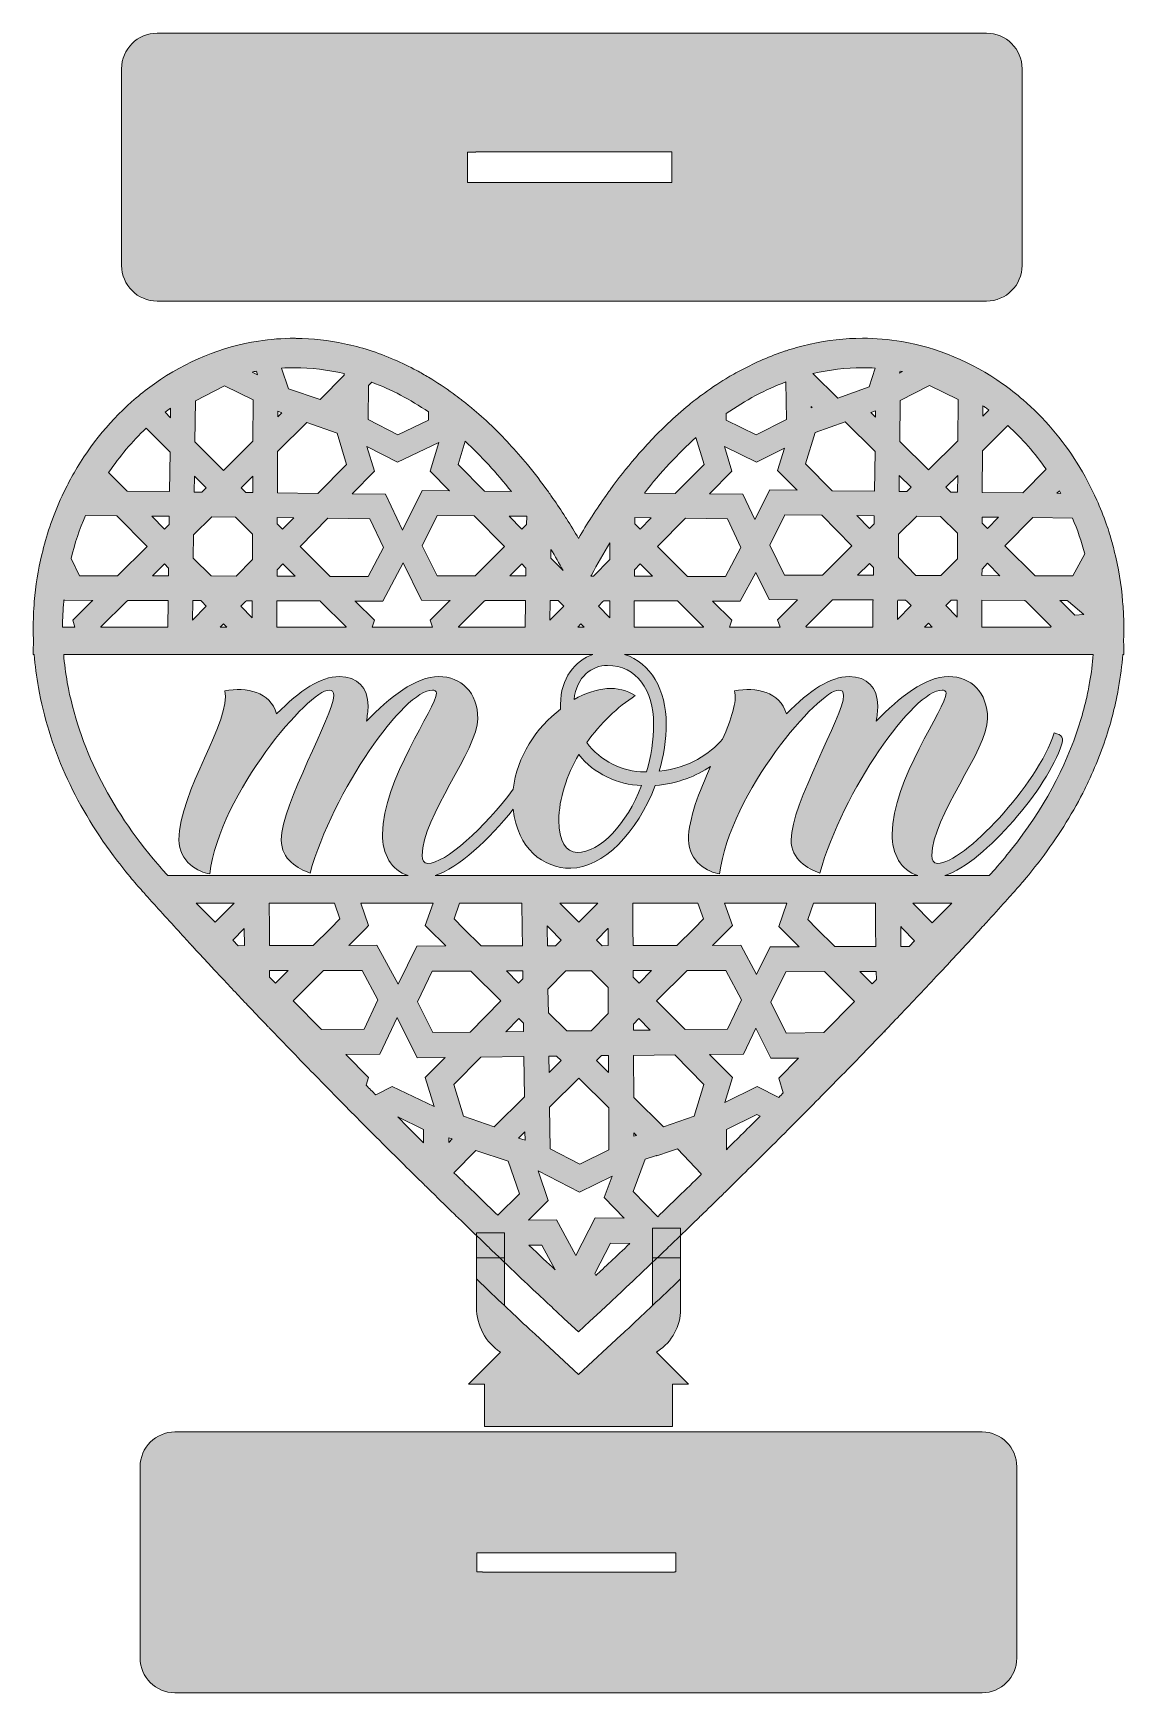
# Model space of a CAD drawing. Extents: x 153 to 936, y -983 to 208.
import ezdxf

# ---------------------------------------------------------------- set-up
doc = ezdxf.new("R2010")
doc.units = 0
doc.header["$MEASUREMENT"] = 0
doc.layers.add('Layer 1', color=7, linetype='Continuous', lineweight=0)

# ---------------------------------------------------------------- blocks, each defined once
blk = doc.blocks.new('Block_2')
at = {"layer": 'Layer 1', "true_color": 0x000000, "transparency": 33554687}
h = blk.add_hatch(color=18, dxfattribs=at)
h.dxf.hatch_style = 2
edge = h.paths.add_edge_path()
edge.add_spline(control_points=[(491.4, -671), (491.4, -671), (491.4, -705.2), (491.4, -705.2), (485.9, -699.9), (479.1, -693.6), (471.4, -686.1), (471.4, -686.1), (471.4, -671), (471.4, -671), (471.4, -671), (491.4, -671), (491.4, -671)], knot_values=[0, 0, 0, 0, 1, 1, 1, 2, 2, 2, 3, 3, 3, 4, 4, 4, 4], degree=3, periodic=0)
h = blk.add_hatch(color=18, dxfattribs=at)
h.dxf.hatch_style = 2
edge = h.paths.add_edge_path()
edge.add_spline(control_points=[(617.9, -671), (617.9, -671), (617.9, -686.1), (617.9, -686.1), (611.1, -692.6), (604.3, -699), (597.8, -705.2), (597.8, -705.2), (597.8, -671), (597.8, -671), (597.8, -671), (617.9, -671), (617.9, -671)], knot_values=[0, 0, 0, 0, 1, 1, 1, 2, 2, 2, 3, 3, 3, 4, 4, 4, 4], degree=3, periodic=0)
at = {"layer": 'Layer 1'}
for points in [[(491.4, -671), (491.4, -671), (491.4, -705.2), (491.4, -705.2), (485.9, -699.9), (479.1, -693.6), (471.4, -686.1), (471.4, -686.1), (471.4, -671), (471.4, -671), (471.4, -671), (491.4, -671), (491.4, -671)], [(617.9, -671), (617.9, -671), (617.9, -686.1), (617.9, -686.1), (611.1, -692.6), (604.3, -699), (597.8, -705.2), (597.8, -705.2), (597.8, -671), (597.8, -671), (597.8, -671), (617.9, -671), (617.9, -671)]]:
    blk.add_open_spline(points, degree=3, knots=[0, 0, 0, 0, 1, 1, 1, 2, 2, 2, 3, 3, 3, 4, 4, 4, 4], dxfattribs=at)
blk = doc.blocks.new('Block_1')
at = {"layer": 'Layer 1'}
blk.add_blockref('Block_2', (0, 0), dxfattribs=at)
blk = doc.blocks.new('Block_0')
at = {"layer": 'Layer 1', "true_color": 0x000000, "transparency": 33554687}
h = blk.add_hatch(color=18, dxfattribs=at)
h.dxf.hatch_style = 2
edge = h.paths.add_edge_path()
edge.add_spline(control_points=[(911.7, -257.9), (911.7, -257.9), (911.7, -258), (911.7, -258), (911, -262), (910.2, -266.1), (909.2, -270.2), (907.8, -276.3), (906.1, -282.3), (904.2, -288.3), (894.4, -319.3), (878.2, -349.2), (855.6, -377.6), (851.3, -383.1), (846.8, -388.5), (842, -393.9), (841.1, -394.8), (840.3, -395.7), (839.5, -396.6), (839.5, -396.6), (807.6, -396.6), (807.6, -396.6), (837.2, -386.7), (881.7, -332.8), (891.5, -302.8), (893.2, -298.2), (892, -295.4), (886.3, -294.2), (874.3, -331.4), (821.2, -387.9), (802.4, -387.9), (799.5, -387.9), (798.4, -385.6), (798.4, -382.2), (798.4, -354.2), (838.4, -306.2), (838.4, -284), (838.4, -265.1), (826.4, -253.7), (810.4, -253.7), (793.8, -253.7), (775, -268.5), (758.4, -285.7), (759, -282.2), (759.5, -278.8), (759.5, -274.8), (759.5, -261.7), (752.1, -253.7), (739, -253.7), (725.3, -253.7), (711, -263.4), (693.9, -280.5), (689.3, -264.5), (672.2, -261.1), (656.7, -264), (658.7, -271.7), (654.3, -284.2), (648.1, -298.7), (638.5, -309.3), (624.9, -319.2), (602.5, -321.7), (605.9, -310.8), (607.6, -298.8), (607.6, -287.4), (607.6, -263.6), (596.5, -243.8), (577.7, -237.8), (577.7, -237.8), (914.3, -237.8), (914.3, -237.8), (913.8, -244.5), (912.9, -251.2), (911.7, -257.9)], knot_values=[0, 0, 0, 0, 1, 1, 1, 2, 2, 2, 3, 3, 3, 4, 4, 4, 5, 5, 5, 6, 6, 6, 7, 7, 7, 8, 8, 8, 9, 9, 9, 10, 10, 10, 11, 11, 11, 12, 12, 12, 13, 13, 13, 14, 14, 14, 15, 15, 15, 16, 16, 16, 17, 17, 17, 18, 18, 18, 19, 19, 19, 20, 20, 20, 21, 21, 21, 22, 22, 22, 23, 23, 23, 24, 24, 24, 24], degree=3, periodic=0)
edge = h.paths.add_edge_path()
edge.add_spline(control_points=[(798.7, -430.5), (798.7, -430.5), (784.6, -416.3), (784.6, -416.3), (784.6, -416.3), (812.8, -416.3), (812.8, -416.3), (812.8, -416.3), (798.7, -430.5), (798.7, -430.5)], knot_values=[0, 0, 0, 0, 1, 1, 1, 2, 2, 2, 3, 3, 3, 3], degree=3, periodic=0)
edge = h.paths.add_edge_path()
edge.add_spline(control_points=[(782, -447.4), (782, -447.4), (776.2, -447.4), (776.2, -447.4), (776.2, -447.4), (776, -434.5), (776, -434.5), (776, -434.5), (776, -433.1), (776, -433.1), (776, -433.1), (777.4, -434.5), (777.4, -434.5), (777.4, -434.5), (786, -443.3), (786, -443.3), (786, -443.3), (782, -447.4), (782, -447.4)], knot_values=[0, 0, 0, 0, 1, 1, 1, 2, 2, 2, 3, 3, 3, 4, 4, 4, 5, 5, 5, 6, 6, 6, 6], degree=3, periodic=0)
edge = h.paths.add_edge_path()
edge.add_spline(control_points=[(441.6, -396.6), (458.5, -390.9), (480.4, -370.7), (497.8, -348.9), (500.7, -377.3), (519.2, -391.3), (539.1, -391.3), (562, -391.3), (587.1, -365.6), (599.7, -331.9), (616.2, -330.5), (629.5, -325), (639.5, -318.2), (631.4, -336.4), (623.6, -355.6), (623.6, -370.8), (623.6, -386.8), (637.9, -394.2), (645.9, -395.3), (653.3, -337.1), (717.3, -263.4), (731.6, -263.4), (733.9, -263.4), (735, -264.5), (735, -267.4), (735, -281.1), (697.3, -345.6), (697.3, -370.8), (697.3, -385.6), (709.3, -391.3), (717.9, -394.8), (734.4, -335.9), (785.2, -263.4), (805.8, -263.4), (807, -263.4), (808.7, -264), (808.7, -265.7), (808.7, -275.4), (769.8, -328.5), (769.8, -366.8), (769.8, -381.3), (776, -392.6), (788.3, -396.6), (788.3, -396.6), (441.6, -396.6), (441.6, -396.6)], knot_values=[0, 0, 0, 0, 1, 1, 1, 2, 2, 2, 3, 3, 3, 4, 4, 4, 5, 5, 5, 6, 6, 6, 7, 7, 7, 8, 8, 8, 9, 9, 9, 10, 10, 10, 11, 11, 11, 12, 12, 12, 13, 13, 13, 14, 14, 14, 15, 15, 15, 15], degree=3, periodic=0)
edge = h.paths.add_edge_path()
edge.add_spline(control_points=[(755.5, -474.2), (755.5, -474.2), (746.7, -465.4), (746.7, -465.4), (746.7, -465.4), (758.4, -465.4), (758.4, -465.4), (758.4, -465.4), (758.5, -471.1), (758.5, -471.1), (758.5, -471.1), (755.5, -474.2), (755.5, -474.2)], knot_values=[0, 0, 0, 0, 1, 1, 1, 2, 2, 2, 3, 3, 3, 4, 4, 4, 4], degree=3, periodic=0)
edge = h.paths.add_edge_path()
edge.add_spline(control_points=[(728.6, -447.5), (728.6, -447.5), (715.6, -434.5), (715.6, -434.5), (715.6, -434.5), (709.2, -428.2), (709.2, -428.2), (709.2, -428.2), (713.3, -416.3), (713.3, -416.3), (713.3, -416.3), (757.8, -416.3), (757.8, -416.3), (757.8, -416.3), (758, -434.5), (758, -434.5), (758, -434.5), (758.2, -447.4), (758.2, -447.4), (758.2, -447.4), (728.6, -447.5), (728.6, -447.5)], knot_values=[0, 0, 0, 0, 1, 1, 1, 2, 2, 2, 3, 3, 3, 4, 4, 4, 5, 5, 5, 6, 6, 6, 7, 7, 7, 7], degree=3, periodic=0)
edge = h.paths.add_edge_path()
edge.add_spline(control_points=[(720.7, -509.3), (720.7, -509.3), (693.7, -509.6), (693.7, -509.6), (693.7, -509.6), (682.7, -487.5), (682.7, -487.5), (682.7, -487.5), (693.5, -465.6), (693.5, -465.6), (693.5, -465.6), (721.2, -465.5), (721.2, -465.5), (721.2, -465.5), (742.8, -486.9), (742.8, -486.9), (742.8, -486.9), (720.7, -509.3), (720.7, -509.3)], knot_values=[0, 0, 0, 0, 1, 1, 1, 2, 2, 2, 3, 3, 3, 4, 4, 4, 5, 5, 5, 6, 6, 6, 6], degree=3, periodic=0)
edge = h.paths.add_edge_path()
edge.add_spline(control_points=[(688.5, -541.9), (688.5, -541.9), (691.7, -552.5), (691.7, -552.5), (690.6, -553.6), (689.6, -554.7), (688.5, -555.8), (688.5, -555.8), (673, -548), (673, -548), (673, -548), (649.6, -559.4), (649.6, -559.4), (649.6, -559.4), (655.1, -541.5), (655.1, -541.5), (655.1, -541.5), (638.7, -524.9), (638.7, -524.9), (638.7, -524.9), (663.2, -524.7), (663.2, -524.7), (663.2, -524.7), (671.9, -506.1), (671.9, -506.1), (671.9, -506.1), (682.7, -527.7), (682.7, -527.7), (682.7, -527.7), (702.7, -527.5), (702.7, -527.5), (702.7, -527.5), (688.5, -541.9), (688.5, -541.9)], knot_values=[0, 0, 0, 0, 1, 1, 1, 2, 2, 2, 3, 3, 3, 4, 4, 4, 5, 5, 5, 6, 6, 6, 7, 7, 7, 8, 8, 8, 9, 9, 9, 10, 10, 10, 11, 11, 11, 11], degree=3, periodic=0)
edge = h.paths.add_edge_path()
edge.add_spline(control_points=[(650.8, -593.3), (650.8, -593.3), (650.9, -578.7), (650.9, -578.7), (650.9, -578.7), (672.8, -568.1), (672.8, -568.1), (672.8, -568.1), (675.1, -569.2), (675.1, -569.2), (666.8, -577.5), (658.6, -585.6), (650.8, -593.3)], knot_values=[0, 0, 0, 0, 1, 1, 1, 2, 2, 2, 3, 3, 3, 4, 4, 4, 4], degree=3, periodic=0)
edge = h.paths.add_edge_path()
edge.add_spline(control_points=[(627.7, -569.3), (627.7, -569.3), (605.6, -577), (605.6, -577), (605.6, -577), (584.3, -555.8), (584.3, -555.8), (584.3, -555.8), (584.1, -525.6), (584.1, -525.6), (584.1, -525.6), (613.7, -525.2), (613.7, -525.2), (613.7, -525.2), (634.7, -546.5), (634.7, -546.5), (634.7, -546.5), (627.7, -569.3), (627.7, -569.3)], knot_values=[0, 0, 0, 0, 1, 1, 1, 2, 2, 2, 3, 3, 3, 4, 4, 4, 5, 5, 5, 6, 6, 6, 6], degree=3, periodic=0)
edge = h.paths.add_edge_path()
edge.add_spline(control_points=[(584.4, -581.3), (584.4, -581.3), (586.2, -583.1), (586.2, -583.1), (586.2, -583.1), (584.4, -583.7), (584.4, -583.7), (584.4, -583.7), (584.4, -581.3), (584.4, -581.3)], knot_values=[0, 0, 0, 0, 1, 1, 1, 2, 2, 2, 3, 3, 3, 3], degree=3, periodic=0)
edge = h.paths.add_edge_path()
edge.add_spline(control_points=[(632.8, -611), (621.5, -622.1), (611, -632.2), (601.5, -641.4), (601.5, -641.4), (583.9, -623.2), (583.9, -623.2), (583.9, -623.2), (592.4, -600), (592.4, -600), (592.4, -600), (600.6, -597.4), (600.6, -597.4), (600.6, -597.4), (600.9, -597.7), (600.9, -597.7), (600.9, -597.7), (610.8, -594.3), (610.8, -594.3), (610.8, -594.3), (615.7, -592.7), (615.7, -592.7), (615.7, -592.7), (632.8, -610.7), (632.8, -610.7), (632.8, -610.7), (632.8, -611), (632.8, -611)], knot_values=[0, 0, 0, 0, 1, 1, 1, 2, 2, 2, 3, 3, 3, 4, 4, 4, 5, 5, 5, 6, 6, 6, 7, 7, 7, 8, 8, 8, 9, 9, 9, 9], degree=3, periodic=0)
edge = h.paths.add_edge_path()
edge.add_spline(control_points=[(596.1, -507.4), (596.1, -507.4), (584.1, -507.6), (584.1, -507.6), (584.1, -507.6), (584, -503.1), (584, -503.1), (584, -503.1), (587.9, -499.2), (587.9, -499.2), (587.9, -499.2), (596.1, -507.4), (596.1, -507.4)], knot_values=[0, 0, 0, 0, 1, 1, 1, 2, 2, 2, 3, 3, 3, 4, 4, 4, 4], degree=3, periodic=0)
edge = h.paths.add_edge_path()
edge.add_spline(control_points=[(597.1, -464.8), (597.1, -464.8), (588.1, -473.7), (588.1, -473.7), (588.1, -473.7), (583.9, -469.5), (583.9, -469.5), (583.9, -469.5), (583.9, -464.8), (583.9, -464.8), (583.9, -464.8), (597.1, -464.8), (597.1, -464.8)], knot_values=[0, 0, 0, 0, 1, 1, 1, 2, 2, 2, 3, 3, 3, 4, 4, 4, 4], degree=3, periodic=0)
edge = h.paths.add_edge_path()
edge.add_spline(control_points=[(650.4, -464.6), (650.4, -464.6), (661.7, -485.7), (661.7, -485.7), (661.7, -485.7), (651.7, -506.8), (651.7, -506.8), (651.7, -506.8), (621.1, -507.1), (621.1, -507.1), (621.1, -507.1), (600.7, -486.5), (600.7, -486.5), (600.7, -486.5), (622.7, -464.7), (622.7, -464.7), (622.7, -464.7), (650.4, -464.6), (650.4, -464.6)], knot_values=[0, 0, 0, 0, 1, 1, 1, 2, 2, 2, 3, 3, 3, 4, 4, 4, 5, 5, 5, 6, 6, 6, 6], degree=3, periodic=0)
edge = h.paths.add_edge_path()
edge.add_spline(control_points=[(649.5, -416.3), (649.5, -416.3), (694.2, -416.3), (694.2, -416.3), (694.2, -416.3), (688.5, -433), (688.5, -433), (688.5, -433), (690, -434.5), (690, -434.5), (690, -434.5), (703.2, -447.6), (703.2, -447.6), (703.2, -447.6), (682.2, -447.6), (682.2, -447.6), (682.2, -447.6), (672.4, -467.6), (672.4, -467.6), (672.4, -467.6), (661.1, -446.6), (661.1, -446.6), (661.1, -446.6), (640.9, -446.7), (640.9, -446.7), (640.9, -446.7), (653.1, -434.5), (653.1, -434.5), (653.1, -434.5), (655.1, -432.5), (655.1, -432.5), (655.1, -432.5), (649.5, -416.3), (649.5, -416.3)], knot_values=[0, 0, 0, 0, 1, 1, 1, 2, 2, 2, 3, 3, 3, 4, 4, 4, 5, 5, 5, 6, 6, 6, 7, 7, 7, 8, 8, 8, 9, 9, 9, 10, 10, 10, 11, 11, 11, 11], degree=3, periodic=0)
edge = h.paths.add_edge_path()
edge.add_spline(control_points=[(583.7, -434.5), (583.7, -434.5), (583.7, -416.4), (583.7, -416.4), (583.7, -416.4), (583.8, -416.3), (583.8, -416.3), (583.8, -416.3), (630.4, -416.3), (630.4, -416.3), (630.4, -416.3), (634.4, -427.7), (634.4, -427.7), (634.4, -427.7), (627.6, -434.5), (627.6, -434.5), (627.6, -434.5), (615.3, -446.7), (615.3, -446.7), (615.3, -446.7), (583.8, -446.8), (583.8, -446.8), (583.8, -446.8), (583.7, -434.5), (583.7, -434.5)], knot_values=[0, 0, 0, 0, 1, 1, 1, 2, 2, 2, 3, 3, 3, 4, 4, 4, 5, 5, 5, 6, 6, 6, 7, 7, 7, 8, 8, 8, 8], degree=3, periodic=0)
edge = h.paths.add_edge_path()
edge.add_spline(control_points=[(557.1, -683.6), (557.1, -683.6), (556.4, -682.1), (556.4, -682.1), (556.4, -682.1), (567.5, -660.4), (567.5, -660.4), (567.5, -660.4), (581.5, -660.6), (581.5, -660.6), (571.3, -670.2), (563.1, -678), (557.1, -683.6)], knot_values=[0, 0, 0, 0, 1, 1, 1, 2, 2, 2, 3, 3, 3, 4, 4, 4, 4], degree=3, periodic=0)
edge = h.paths.add_edge_path()
edge.add_spline(control_points=[(532.2, -442.8), (532.2, -442.8), (528.1, -446.9), (528.1, -446.9), (528.1, -446.9), (522.3, -447), (522.3, -447), (522.3, -447), (522.2, -434.5), (522.2, -434.5), (522.2, -434.5), (522.2, -432.7), (522.2, -432.7), (522.2, -432.7), (524, -434.5), (524, -434.5), (524, -434.5), (532.2, -442.8), (532.2, -442.8)], knot_values=[0, 0, 0, 0, 1, 1, 1, 2, 2, 2, 3, 3, 3, 4, 4, 4, 5, 5, 5, 6, 6, 6, 6], degree=3, periodic=0)
edge = h.paths.add_edge_path()
edge.add_spline(control_points=[(544.8, -430), (544.8, -430), (531.2, -416.3), (531.2, -416.3), (531.2, -416.3), (558.5, -416.3), (558.5, -416.3), (558.5, -416.3), (544.8, -430), (544.8, -430)], knot_values=[0, 0, 0, 0, 1, 1, 1, 2, 2, 2, 3, 3, 3, 3], degree=3, periodic=0)
edge = h.paths.add_edge_path()
edge.add_spline(control_points=[(553.7, -507.9), (553.7, -507.9), (536.2, -508.1), (536.2, -508.1), (536.2, -508.1), (523, -495), (523, -495), (523, -495), (522.7, -478), (522.7, -478), (522.7, -478), (535.6, -464.9), (535.6, -464.9), (535.6, -464.9), (554, -464.9), (554, -464.9), (554, -464.9), (565.9, -477), (565.9, -477), (565.9, -477), (566, -495.6), (566, -495.6), (566, -495.6), (553.7, -507.9), (553.7, -507.9)], knot_values=[0, 0, 0, 0, 1, 1, 1, 2, 2, 2, 3, 3, 3, 4, 4, 4, 5, 5, 5, 6, 6, 6, 7, 7, 7, 8, 8, 8, 8], degree=3, periodic=0)
edge = h.paths.add_edge_path()
edge.add_spline(control_points=[(557.6, -529.3), (557.6, -529.3), (561.1, -525.8), (561.1, -525.8), (561.1, -525.8), (566.1, -525.8), (566.1, -525.8), (566.1, -525.8), (566.2, -537.9), (566.2, -537.9), (566.2, -537.9), (557.6, -529.3), (557.6, -529.3)], knot_values=[0, 0, 0, 0, 1, 1, 1, 2, 2, 2, 3, 3, 3, 4, 4, 4, 4], degree=3, periodic=0)
edge = h.paths.add_edge_path()
edge.add_spline(control_points=[(523.5, -537.8), (523.5, -537.8), (523.4, -526.2), (523.4, -526.2), (523.4, -526.2), (528.9, -526.2), (528.9, -526.2), (528.9, -526.2), (532.1, -529.3), (532.1, -529.3), (532.1, -529.3), (523.5, -537.8), (523.5, -537.8)], knot_values=[0, 0, 0, 0, 1, 1, 1, 2, 2, 2, 3, 3, 3, 4, 4, 4, 4], degree=3, periodic=0)
edge = h.paths.add_edge_path()
edge.add_spline(control_points=[(544.8, -542), (544.8, -542), (566.3, -563.3), (566.3, -563.3), (566.3, -563.3), (566.4, -593.4), (566.4, -593.4), (566.4, -593.4), (545.5, -603.8), (545.5, -603.8), (545.5, -603.8), (524.3, -592.7), (524.3, -592.7), (524.3, -592.7), (523.9, -562.8), (523.9, -562.8), (523.9, -562.8), (544.8, -542), (544.8, -542)], knot_values=[0, 0, 0, 0, 1, 1, 1, 2, 2, 2, 3, 3, 3, 4, 4, 4, 5, 5, 5, 6, 6, 6, 6], degree=3, periodic=0)
edge = h.paths.add_edge_path()
edge.add_spline(control_points=[(565.8, -446.8), (565.8, -446.8), (561.5, -446.9), (561.5, -446.9), (561.5, -446.9), (557.5, -442.8), (557.5, -442.8), (557.5, -442.8), (565.7, -434.5), (565.7, -434.5), (565.7, -434.5), (565.8, -434.5), (565.8, -434.5), (565.8, -434.5), (565.8, -434.5), (565.8, -434.5), (565.8, -434.5), (565.8, -446.8), (565.8, -446.8)], knot_values=[0, 0, 0, 0, 1, 1, 1, 2, 2, 2, 3, 3, 3, 4, 4, 4, 5, 5, 5, 6, 6, 6, 6], degree=3, periodic=0)
edge = h.paths.add_edge_path()
edge.add_spline(control_points=[(542.7, -669.3), (542.7, -669.3), (528.9, -643.7), (528.9, -643.7), (528.9, -643.7), (508.7, -643.8), (508.7, -643.8), (508.7, -643.8), (522.9, -629.7), (522.9, -629.7), (522.9, -629.7), (515.6, -608.5), (515.6, -608.5), (515.6, -608.5), (545.3, -623.9), (545.3, -623.9), (545.3, -623.9), (568.7, -612.4), (568.7, -612.4), (568.7, -612.4), (563.1, -627.7), (563.1, -627.7), (563.1, -627.7), (577.5, -642.5), (577.5, -642.5), (577.5, -642.5), (556.6, -642.2), (556.6, -642.2), (556.6, -642.2), (542.7, -669.3), (542.7, -669.3)], knot_values=[0, 0, 0, 0, 1, 1, 1, 2, 2, 2, 3, 3, 3, 4, 4, 4, 5, 5, 5, 6, 6, 6, 7, 7, 7, 8, 8, 8, 9, 9, 9, 10, 10, 10, 10], degree=3, periodic=0)
edge = h.paths.add_edge_path()
edge.add_spline(control_points=[(509, -661.8), (509, -661.8), (518.2, -661.8), (518.2, -661.8), (518.2, -661.8), (527.8, -679.6), (527.8, -679.6), (522.7, -674.8), (516.4, -668.8), (509, -661.8)], knot_values=[0, 0, 0, 0, 1, 1, 1, 2, 2, 2, 3, 3, 3, 3], degree=3, periodic=0)
edge = h.paths.add_edge_path()
edge.add_spline(control_points=[(501.5, -585), (501.5, -585), (506.1, -580.5), (506.1, -580.5), (506.1, -580.5), (506.2, -586.5), (506.2, -586.5), (506.2, -586.5), (501.5, -585), (501.5, -585)], knot_values=[0, 0, 0, 0, 1, 1, 1, 2, 2, 2, 3, 3, 3, 3], degree=3, periodic=0)
edge = h.paths.add_edge_path()
edge.add_spline(control_points=[(486.7, -640.4), (477.1, -631.1), (466.5, -620.9), (455.2, -609.8), (455.2, -609.8), (471, -593.8), (471, -593.8), (471, -593.8), (494.2, -601.5), (494.2, -601.5), (494.2, -601.5), (502.2, -624.9), (502.2, -624.9), (502.2, -624.9), (486.7, -640.4), (486.7, -640.4)], knot_values=[0, 0, 0, 0, 1, 1, 1, 2, 2, 2, 3, 3, 3, 4, 4, 4, 5, 5, 5, 5], degree=3, periodic=0)
edge = h.paths.add_edge_path()
edge.add_spline(control_points=[(474.4, -526.8), (474.4, -526.8), (505.4, -526.5), (505.4, -526.5), (505.4, -526.5), (505.8, -555.4), (505.8, -555.4), (505.8, -555.4), (484.1, -577), (484.1, -577), (484.1, -577), (462, -569.3), (462, -569.3), (462, -569.3), (455, -546.5), (455, -546.5), (455, -546.5), (474.4, -526.8), (474.4, -526.8)], knot_values=[0, 0, 0, 0, 1, 1, 1, 2, 2, 2, 3, 3, 3, 4, 4, 4, 5, 5, 5, 6, 6, 6, 6], degree=3, periodic=0)
edge = h.paths.add_edge_path()
edge.add_spline(control_points=[(451.4, -588.1), (451.4, -588.1), (451.4, -584.7), (451.4, -584.7), (451.4, -584.7), (453.9, -585.6), (453.9, -585.6), (453.9, -585.6), (451.4, -588.1), (451.4, -588.1)], knot_values=[0, 0, 0, 0, 1, 1, 1, 2, 2, 2, 3, 3, 3, 3], degree=3, periodic=0)
edge = h.paths.add_edge_path()
edge.add_spline(control_points=[(441, -562.4), (441, -562.4), (410.8, -548), (410.8, -548), (410.8, -548), (399, -554), (399, -554), (396.7, -551.7), (394.5, -549.4), (392.2, -547.1), (392.2, -547.1), (393.9, -541.5), (393.9, -541.5), (393.9, -541.5), (377.6, -524.9), (377.6, -524.9), (377.6, -524.9), (402, -524.7), (402, -524.7), (402, -524.7), (414.4, -498.5), (414.4, -498.5), (414.4, -498.5), (428.8, -527.3), (428.8, -527.3), (428.8, -527.3), (448.8, -527.1), (448.8, -527.1), (448.8, -527.1), (434.6, -541.5), (434.6, -541.5), (434.6, -541.5), (441, -562.4), (441, -562.4)], knot_values=[0, 0, 0, 0, 1, 1, 1, 2, 2, 2, 3, 3, 3, 4, 4, 4, 5, 5, 5, 6, 6, 6, 7, 7, 7, 8, 8, 8, 9, 9, 9, 10, 10, 10, 11, 11, 11, 11], degree=3, periodic=0)
edge = h.paths.add_edge_path()
edge.add_spline(control_points=[(414.8, -569.8), (414.8, -569.8), (433.4, -578.7), (433.4, -578.7), (433.4, -578.7), (433.4, -588.4), (433.4, -588.4), (427.4, -582.4), (421.1, -576.2), (414.8, -569.8)], knot_values=[0, 0, 0, 0, 1, 1, 1, 2, 2, 2, 3, 3, 3, 3], degree=3, periodic=0)
edge = h.paths.add_edge_path()
edge.add_spline(control_points=[(360, -507.1), (360, -507.1), (339.6, -486.5), (339.6, -486.5), (339.6, -486.5), (361.6, -464.7), (361.6, -464.7), (361.6, -464.7), (389.2, -464.6), (389.2, -464.6), (389.2, -464.6), (400.6, -485.7), (400.6, -485.7), (400.6, -485.7), (390.6, -506.8), (390.6, -506.8), (390.6, -506.8), (360, -507.1), (360, -507.1)], knot_values=[0, 0, 0, 0, 1, 1, 1, 2, 2, 2, 3, 3, 3, 4, 4, 4, 5, 5, 5, 6, 6, 6, 6], degree=3, periodic=0)
edge = h.paths.add_edge_path()
edge.add_spline(control_points=[(326.9, -473.7), (326.9, -473.7), (322.8, -469.5), (322.8, -469.5), (322.8, -469.5), (322.7, -464.8), (322.7, -464.8), (322.7, -464.8), (336, -464.8), (336, -464.8), (336, -464.8), (326.9, -473.7), (326.9, -473.7)], knot_values=[0, 0, 0, 0, 1, 1, 1, 2, 2, 2, 3, 3, 3, 4, 4, 4, 4], degree=3, periodic=0)
edge = h.paths.add_edge_path()
edge.add_spline(control_points=[(322.6, -434.5), (322.6, -434.5), (322.5, -416.4), (322.5, -416.4), (322.5, -416.4), (322.6, -416.3), (322.6, -416.3), (322.6, -416.3), (369.3, -416.3), (369.3, -416.3), (369.3, -416.3), (373.2, -427.7), (373.2, -427.7), (373.2, -427.7), (366.4, -434.5), (366.4, -434.5), (366.4, -434.5), (354.1, -446.7), (354.1, -446.7), (354.1, -446.7), (322.7, -446.8), (322.7, -446.8), (322.7, -446.8), (322.6, -434.5), (322.6, -434.5)], knot_values=[0, 0, 0, 0, 1, 1, 1, 2, 2, 2, 3, 3, 3, 4, 4, 4, 5, 5, 5, 6, 6, 6, 7, 7, 7, 8, 8, 8, 8], degree=3, periodic=0)
edge = h.paths.add_edge_path()
edge.add_spline(control_points=[(467.4, -465.1), (467.4, -465.1), (488.9, -486.5), (488.9, -486.5), (488.9, -486.5), (466.8, -508.9), (466.8, -508.9), (466.8, -508.9), (439.9, -509.2), (439.9, -509.2), (439.9, -509.2), (428.9, -487.1), (428.9, -487.1), (428.9, -487.1), (439.6, -465.2), (439.6, -465.2), (439.6, -465.2), (467.4, -465.1), (467.4, -465.1)], knot_values=[0, 0, 0, 0, 1, 1, 1, 2, 2, 2, 3, 3, 3, 4, 4, 4, 5, 5, 5, 6, 6, 6, 6], degree=3, periodic=0)
edge = h.paths.add_edge_path()
edge.add_spline(control_points=[(474.8, -447.1), (474.8, -447.1), (462.1, -434.5), (462.1, -434.5), (462.1, -434.5), (455.3, -427.7), (455.3, -427.7), (455.3, -427.7), (459.2, -416.3), (459.2, -416.3), (459.2, -416.3), (503.9, -416.3), (503.9, -416.3), (503.9, -416.3), (504.2, -434.5), (504.2, -434.5), (504.2, -434.5), (504.3, -447), (504.3, -447), (504.3, -447), (474.8, -447.1), (474.8, -447.1)], knot_values=[0, 0, 0, 0, 1, 1, 1, 2, 2, 2, 3, 3, 3, 4, 4, 4, 5, 5, 5, 6, 6, 6, 7, 7, 7, 7], degree=3, periodic=0)
edge = h.paths.add_edge_path()
edge.add_spline(control_points=[(505.1, -502.6), (505.1, -502.6), (505.2, -508.5), (505.2, -508.5), (505.2, -508.5), (492.4, -508.6), (492.4, -508.6), (492.4, -508.6), (501.7, -499.2), (501.7, -499.2), (501.7, -499.2), (505.1, -502.6), (505.1, -502.6)], knot_values=[0, 0, 0, 0, 1, 1, 1, 2, 2, 2, 3, 3, 3, 4, 4, 4, 4], degree=3, periodic=0)
edge = h.paths.add_edge_path()
edge.add_spline(control_points=[(501.6, -473.7), (501.6, -473.7), (492.8, -465), (492.8, -465), (492.8, -465), (504.6, -465), (504.6, -465), (504.6, -465), (504.7, -470.6), (504.7, -470.6), (504.7, -470.6), (501.6, -473.7), (501.6, -473.7)], knot_values=[0, 0, 0, 0, 1, 1, 1, 2, 2, 2, 3, 3, 3, 4, 4, 4, 4], degree=3, periodic=0)
edge = h.paths.add_edge_path()
edge.add_spline(control_points=[(436.6, -434.5), (436.6, -434.5), (449.3, -447.1), (449.3, -447.1), (449.3, -447.1), (428.4, -447.2), (428.4, -447.2), (428.4, -447.2), (415, -474.5), (415, -474.5), (415, -474.5), (399.9, -446.6), (399.9, -446.6), (399.9, -446.6), (379.7, -446.7), (379.7, -446.7), (379.7, -446.7), (391.9, -434.5), (391.9, -434.5), (391.9, -434.5), (393.9, -432.5), (393.9, -432.5), (393.9, -432.5), (388.3, -416.3), (388.3, -416.3), (388.3, -416.3), (440.2, -416.3), (440.2, -416.3), (440.2, -416.3), (434.6, -432.5), (434.6, -432.5), (434.6, -432.5), (436.6, -434.5), (436.6, -434.5)], knot_values=[0, 0, 0, 0, 1, 1, 1, 2, 2, 2, 3, 3, 3, 4, 4, 4, 5, 5, 5, 6, 6, 6, 7, 7, 7, 8, 8, 8, 9, 9, 9, 10, 10, 10, 11, 11, 11, 11], degree=3, periodic=0)
edge = h.paths.add_edge_path()
edge.add_spline(control_points=[(249.8, -396.6), (248.9, -395.7), (248.1, -394.8), (247.3, -393.9), (245.8, -392.1), (244.2, -390.4), (242.8, -388.7), (242.6, -388.6), (242.5, -388.4), (242.4, -388.3), (207.5, -347.6), (185.7, -303.8), (177.5, -257.9), (176.3, -251.2), (175.4, -244.5), (174.9, -237.8), (174.9, -237.8), (554.9, -237.8), (554.9, -237.8), (542.3, -242.3), (531.7, -254.8), (531.7, -273.7), (531.7, -273.7), (531.7, -277.1), (531.7, -277.1), (514.5, -290.2), (500.1, -311.3), (497.8, -334.5), (477, -362.5), (449, -387.9), (436.3, -387.9), (433.5, -387.9), (432.3, -385.6), (432.3, -382.2), (432.3, -354.2), (472.3, -306.2), (472.3, -284), (472.3, -265.1), (460.3, -253.7), (444.3, -253.7), (427.8, -253.7), (408.9, -268.5), (392.4, -285.7), (392.9, -282.2), (393.5, -278.8), (393.5, -274.8), (393.5, -261.7), (386.1, -253.7), (372.9, -253.7), (359.2, -253.7), (345, -263.4), (327.8, -280.5), (323.2, -264.5), (306.1, -261.1), (290.7, -264), (295.8, -284), (257.6, -337.1), (257.6, -370.8), (257.6, -386.8), (271.9, -394.2), (279.8, -395.3), (287.3, -337.1), (351.2, -263.4), (365.5, -263.4), (367.8, -263.4), (368.9, -264.5), (368.9, -267.4), (368.9, -281.1), (331.2, -345.6), (331.2, -370.8), (331.2, -385.6), (343.2, -391.3), (351.8, -394.8), (368.4, -335.9), (419.2, -263.4), (439.8, -263.4), (440.9, -263.4), (442.6, -264), (442.6, -265.7), (442.6, -275.4), (403.8, -328.5), (403.8, -366.8), (403.8, -381.3), (410, -392.6), (422.3, -396.6), (422.3, -396.6), (249.8, -396.6), (249.8, -396.6)], knot_values=[0, 0, 0, 0, 1, 1, 1, 2, 2, 2, 3, 3, 3, 4, 4, 4, 5, 5, 5, 6, 6, 6, 7, 7, 7, 8, 8, 8, 9, 9, 9, 10, 10, 10, 11, 11, 11, 12, 12, 12, 13, 13, 13, 14, 14, 14, 15, 15, 15, 16, 16, 16, 17, 17, 17, 18, 18, 18, 19, 19, 19, 20, 20, 20, 21, 21, 21, 22, 22, 22, 23, 23, 23, 24, 24, 24, 25, 25, 25, 26, 26, 26, 27, 27, 27, 28, 28, 28, 29, 29, 29, 29], degree=3, periodic=0)
edge = h.paths.add_edge_path()
edge.add_spline(control_points=[(300.3, -446.9), (300.3, -446.9), (296.3, -442.8), (296.3, -442.8), (296.3, -442.8), (304.6, -434.5), (304.6, -434.5), (304.6, -434.5), (304.6, -434.5), (304.6, -434.5), (304.6, -434.5), (304.6, -434.5), (304.6, -434.5), (304.6, -434.5), (304.7, -446.8), (304.7, -446.8), (304.7, -446.8), (300.3, -446.9), (300.3, -446.9)], knot_values=[0, 0, 0, 0, 1, 1, 1, 2, 2, 2, 3, 3, 3, 4, 4, 4, 5, 5, 5, 6, 6, 6, 6], degree=3, periodic=0)
edge = h.paths.add_edge_path()
edge.add_spline(control_points=[(283.7, -430), (283.7, -430), (270.1, -416.3), (270.1, -416.3), (270.1, -416.3), (297.3, -416.3), (297.3, -416.3), (297.3, -416.3), (283.7, -430), (283.7, -430)], knot_values=[0, 0, 0, 0, 1, 1, 1, 2, 2, 2, 3, 3, 3, 3], degree=3, periodic=0)
edge = h.paths.add_edge_path()
edge.add_spline(control_points=[(175, -199.9), (175, -199.5), (175, -199), (175.1, -198.6), (175.1, -198.6), (175.3, -198.9), (175.3, -198.9), (175.3, -198.9), (195.8, -199), (195.8, -199), (195.8, -199), (194.9, -199.9), (194.9, -199.9), (194.9, -199.9), (181.4, -213.3), (181.4, -213.3), (181.4, -213.3), (183, -218.2), (183, -218.2), (183, -218.2), (174.1, -218.2), (174.1, -218.2), (174.1, -212), (174.4, -205.9), (175, -199.9)], knot_values=[0, 0, 0, 0, 1, 1, 1, 2, 2, 2, 3, 3, 3, 4, 4, 4, 5, 5, 5, 6, 6, 6, 7, 7, 7, 8, 8, 8, 8], degree=3, periodic=0)
edge = h.paths.add_edge_path()
edge.add_spline(control_points=[(190.6, -138), (190.6, -138), (213, -138.3), (213, -138.3), (213, -138.3), (234.8, -160.3), (234.8, -160.3), (234.8, -160.3), (213.6, -181.4), (213.6, -181.4), (213.6, -181.4), (186.3, -181.3), (186.3, -181.3), (186.3, -181.3), (180.2, -168.9), (180.2, -168.9), (182.8, -158.3), (186.3, -148), (190.6, -138)], knot_values=[0, 0, 0, 0, 1, 1, 1, 2, 2, 2, 3, 3, 3, 4, 4, 4, 5, 5, 5, 6, 6, 6, 6], degree=3, periodic=0)
edge = h.paths.add_edge_path()
edge.add_spline(control_points=[(247.4, -147.8), (247.4, -147.8), (238.2, -138.6), (238.2, -138.6), (238.2, -138.6), (250.7, -138.7), (250.7, -138.7), (250.7, -138.7), (250.7, -144.6), (250.7, -144.6), (250.7, -144.6), (247.4, -147.8), (247.4, -147.8)], knot_values=[0, 0, 0, 0, 1, 1, 1, 2, 2, 2, 3, 3, 3, 4, 4, 4, 4], degree=3, periodic=0)
edge = h.paths.add_edge_path()
edge.add_spline(control_points=[(249.9, -199.1), (249.9, -199.1), (249.9, -199.9), (249.9, -199.9), (249.9, -199.9), (249.7, -218.2), (249.7, -218.2), (249.7, -218.2), (201.7, -218.2), (201.7, -218.2), (201.7, -218.2), (201.7, -218.1), (201.7, -218.1), (201.7, -218.1), (220, -199.9), (220, -199.9), (220, -199.9), (220.9, -199.1), (220.9, -199.1), (220.9, -199.1), (249.9, -199.1), (249.9, -199.1)], knot_values=[0, 0, 0, 0, 1, 1, 1, 2, 2, 2, 3, 3, 3, 4, 4, 4, 5, 5, 5, 6, 6, 6, 7, 7, 7, 7], degree=3, periodic=0)
edge = h.paths.add_edge_path()
edge.add_spline(control_points=[(238.6, -181.4), (238.6, -181.4), (247.2, -172.9), (247.2, -172.9), (247.2, -172.9), (250.2, -175.9), (250.2, -175.9), (250.2, -175.9), (250.1, -181.5), (250.1, -181.5), (250.1, -181.5), (238.6, -181.4), (238.6, -181.4)], knot_values=[0, 0, 0, 0, 1, 1, 1, 2, 2, 2, 3, 3, 3, 4, 4, 4, 4], degree=3, periodic=0)
edge = h.paths.add_edge_path()
edge.add_spline(control_points=[(234.1, -75.5), (234.1, -75.5), (251.3, -92.6), (251.3, -92.6), (251.3, -92.6), (250.9, -121), (250.9, -121), (250.9, -121), (220.5, -120.7), (220.5, -120.7), (220.5, -120.7), (207.2, -107.3), (207.2, -107.3), (215.1, -95.6), (224.1, -84.9), (234.1, -75.5)], knot_values=[0, 0, 0, 0, 1, 1, 1, 2, 2, 2, 3, 3, 3, 4, 4, 4, 5, 5, 5, 5], degree=3, periodic=0)
edge = h.paths.add_edge_path()
edge.add_spline(control_points=[(251.7, -61.1), (251.7, -61.1), (251.7, -68), (251.7, -68), (251.7, -68), (247.7, -64), (247.7, -64), (249, -63), (250.4, -62), (251.7, -61.1)], knot_values=[0, 0, 0, 0, 1, 1, 1, 2, 2, 2, 3, 3, 3, 3], degree=3, periodic=0)
edge = h.paths.add_edge_path()
edge.add_spline(control_points=[(267.6, -199.9), (267.6, -199.9), (267.6, -199.2), (267.6, -199.2), (267.6, -199.2), (273.3, -199.2), (273.3, -199.2), (273.3, -199.2), (274, -199.9), (274, -199.9), (274, -199.9), (277.3, -203.2), (277.3, -203.2), (277.3, -203.2), (267.4, -213.2), (267.4, -213.2), (267.4, -213.2), (267.6, -199.9), (267.6, -199.9)], knot_values=[0, 0, 0, 0, 1, 1, 1, 2, 2, 2, 3, 3, 3, 4, 4, 4, 5, 5, 5, 6, 6, 6, 6], degree=3, periodic=0)
edge = h.paths.add_edge_path()
edge.add_spline(control_points=[(292.1, -218.2), (292.1, -218.2), (287.4, -218.2), (287.4, -218.2), (287.4, -218.2), (289.7, -215.8), (289.7, -215.8), (289.7, -215.8), (292.1, -218.2), (292.1, -218.2)], knot_values=[0, 0, 0, 0, 1, 1, 1, 2, 2, 2, 3, 3, 3, 3], degree=3, periodic=0)
edge = h.paths.add_edge_path()
edge.add_spline(control_points=[(310.3, -199.3), (310.3, -199.3), (310.3, -199.9), (310.3, -199.9), (310.3, -199.9), (310.3, -211.5), (310.3, -211.5), (310.3, -211.5), (302.2, -203.2), (302.2, -203.2), (302.2, -203.2), (305.5, -199.9), (305.5, -199.9), (305.5, -199.9), (306.1, -199.3), (306.1, -199.3), (306.1, -199.3), (310.3, -199.3), (310.3, -199.3)], knot_values=[0, 0, 0, 0, 1, 1, 1, 2, 2, 2, 3, 3, 3, 4, 4, 4, 5, 5, 5, 6, 6, 6, 6], degree=3, periodic=0)
edge = h.paths.add_edge_path()
edge.add_spline(control_points=[(268.2, -152), (268.2, -152), (281.3, -139.1), (281.3, -139.1), (281.3, -139.1), (298.4, -139.3), (298.4, -139.3), (298.4, -139.3), (310.5, -151.4), (310.5, -151.4), (310.5, -151.4), (310.5, -169.7), (310.5, -169.7), (310.5, -169.7), (298.7, -181.6), (298.7, -181.6), (298.7, -181.6), (280.7, -181.5), (280.7, -181.5), (280.7, -181.5), (268, -168.7), (268, -168.7), (268, -168.7), (268.2, -152), (268.2, -152)], knot_values=[0, 0, 0, 0, 1, 1, 1, 2, 2, 2, 3, 3, 3, 4, 4, 4, 5, 5, 5, 6, 6, 6, 7, 7, 7, 8, 8, 8, 8], degree=3, periodic=0)
edge = h.paths.add_edge_path()
edge.add_spline(control_points=[(268.8, -109.9), (268.8, -109.9), (277.2, -118.2), (277.2, -118.2), (277.2, -118.2), (274.1, -121.3), (274.1, -121.3), (274.1, -121.3), (268.6, -121.3), (268.6, -121.3), (268.6, -121.3), (268.8, -109.9), (268.8, -109.9)], knot_values=[0, 0, 0, 0, 1, 1, 1, 2, 2, 2, 3, 3, 3, 4, 4, 4, 4], degree=3, periodic=0)
edge = h.paths.add_edge_path()
edge.add_spline(control_points=[(310.7, -109.8), (310.7, -109.8), (310.7, -121.7), (310.7, -121.7), (310.7, -121.7), (305.8, -121.7), (305.8, -121.7), (305.8, -121.7), (302.3, -118.2), (302.3, -118.2), (302.3, -118.2), (310.7, -109.8), (310.7, -109.8)], knot_values=[0, 0, 0, 0, 1, 1, 1, 2, 2, 2, 3, 3, 3, 4, 4, 4, 4], degree=3, periodic=0)
edge = h.paths.add_edge_path()
edge.add_spline(control_points=[(269.5, -55.9), (269.5, -55.9), (290.4, -45.1), (290.4, -45.1), (290.4, -45.1), (311, -55.2), (311, -55.2), (311, -55.2), (310.8, -84.8), (310.8, -84.8), (310.8, -84.8), (289.7, -105.7), (289.7, -105.7), (289.7, -105.7), (269.1, -85.3), (269.1, -85.3), (269.1, -85.3), (269.5, -55.9), (269.5, -55.9)], knot_values=[0, 0, 0, 0, 1, 1, 1, 2, 2, 2, 3, 3, 3, 4, 4, 4, 5, 5, 5, 6, 6, 6, 6], degree=3, periodic=0)
edge = h.paths.add_edge_path()
edge.add_spline(control_points=[(313.3, -34.6), (313.3, -34.6), (314.2, -37.1), (314.2, -37.1), (314.2, -37.1), (310.3, -35.2), (310.3, -35.2), (311.3, -34.9), (312.3, -34.8), (313.3, -34.6)], knot_values=[0, 0, 0, 0, 1, 1, 1, 2, 2, 2, 3, 3, 3, 3], degree=3, periodic=0)
edge = h.paths.add_edge_path()
edge.add_spline(control_points=[(328, -199.9), (328, -199.9), (328, -199.4), (328, -199.4), (328, -199.4), (359, -199.4), (359, -199.4), (359, -199.4), (359.4, -199.9), (359.4, -199.9), (359.4, -199.9), (377.8, -218.1), (377.8, -218.1), (377.8, -218.1), (377.7, -218.2), (377.7, -218.2), (377.7, -218.2), (328, -218.2), (328, -218.2), (328, -218.2), (328, -199.9), (328, -199.9)], knot_values=[0, 0, 0, 0, 1, 1, 1, 2, 2, 2, 3, 3, 3, 4, 4, 4, 5, 5, 5, 6, 6, 6, 7, 7, 7, 7], degree=3, periodic=0)
edge = h.paths.add_edge_path()
edge.add_spline(control_points=[(328.1, -177), (328.1, -177), (332.2, -172.9), (332.2, -172.9), (332.2, -172.9), (341.1, -181.7), (341.1, -181.7), (341.1, -181.7), (328.1, -181.7), (328.1, -181.7), (328.1, -181.7), (328.1, -177), (328.1, -177)], knot_values=[0, 0, 0, 0, 1, 1, 1, 2, 2, 2, 3, 3, 3, 4, 4, 4, 4], degree=3, periodic=0)
edge = h.paths.add_edge_path()
edge.add_spline(control_points=[(328.3, -139.6), (328.3, -139.6), (340.1, -139.8), (340.1, -139.8), (340.1, -139.8), (332.1, -147.8), (332.1, -147.8), (332.1, -147.8), (328.3, -144), (328.3, -144), (328.3, -144), (328.3, -139.6), (328.3, -139.6)], knot_values=[0, 0, 0, 0, 1, 1, 1, 2, 2, 2, 3, 3, 3, 4, 4, 4, 4], degree=3, periodic=0)
edge = h.paths.add_edge_path()
edge.add_spline(control_points=[(328.5, -92.2), (328.5, -92.2), (349.5, -71.4), (349.5, -71.4), (349.5, -71.4), (371.2, -78.9), (371.2, -78.9), (371.2, -78.9), (378.1, -101.4), (378.1, -101.4), (378.1, -101.4), (357.4, -122.3), (357.4, -122.3), (357.4, -122.3), (328.4, -121.9), (328.4, -121.9), (328.4, -121.9), (328.5, -92.2), (328.5, -92.2)], knot_values=[0, 0, 0, 0, 1, 1, 1, 2, 2, 2, 3, 3, 3, 4, 4, 4, 5, 5, 5, 6, 6, 6, 6], degree=3, periodic=0)
edge = h.paths.add_edge_path()
edge.add_spline(control_points=[(328.6, -63.3), (328.6, -63.3), (331.5, -64.3), (331.5, -64.3), (331.5, -64.3), (328.6, -67.2), (328.6, -67.2), (328.6, -67.2), (328.6, -63.3), (328.6, -63.3)], knot_values=[0, 0, 0, 0, 1, 1, 1, 2, 2, 2, 3, 3, 3, 3], degree=3, periodic=0)
edge = h.paths.add_edge_path()
edge.add_spline(control_points=[(340.7, -32), (352.6, -32), (364.5, -33.5), (376.3, -36.3), (376.3, -36.3), (376.3, -37.5), (376.3, -37.5), (376.3, -37.5), (359.2, -54.9), (359.2, -54.9), (359.2, -54.9), (336.4, -47.3), (336.4, -47.3), (336.4, -47.3), (331.3, -32.3), (331.3, -32.3), (334.4, -32.1), (337.5, -32), (340.7, -32)], knot_values=[0, 0, 0, 0, 1, 1, 1, 2, 2, 2, 3, 3, 3, 4, 4, 4, 5, 5, 5, 6, 6, 6, 6], degree=3, periodic=0)
edge = h.paths.add_edge_path()
edge.add_spline(control_points=[(392.7, -88.7), (392.7, -88.7), (414.7, -99.9), (414.7, -99.9), (414.7, -99.9), (444.4, -85.7), (444.4, -85.7), (444.4, -85.7), (438.1, -106.3), (438.1, -106.3), (438.1, -106.3), (452, -120.4), (452, -120.4), (452, -120.4), (432.4, -120.2), (432.4, -120.2), (432.4, -120.2), (418.3, -148.6), (418.3, -148.6), (418.3, -148.6), (406, -122.8), (406, -122.8), (406, -122.8), (382, -122.5), (382, -122.5), (382, -122.5), (398.1, -106.3), (398.1, -106.3), (398.1, -106.3), (392.7, -88.7), (392.7, -88.7)], knot_values=[0, 0, 0, 0, 1, 1, 1, 2, 2, 2, 3, 3, 3, 4, 4, 4, 5, 5, 5, 6, 6, 6, 7, 7, 7, 8, 8, 8, 9, 9, 9, 10, 10, 10, 10], degree=3, periodic=0)
edge = h.paths.add_edge_path()
edge.add_spline(control_points=[(393.9, -44.9), (393.9, -44.9), (396.3, -42.5), (396.3, -42.5), (410.1, -47.7), (423.7, -54.8), (436.9, -63.8), (436.9, -63.8), (436.9, -69.7), (436.9, -69.7), (436.9, -69.7), (414.9, -80.2), (414.9, -80.2), (414.9, -80.2), (393.6, -69.3), (393.6, -69.3), (393.6, -69.3), (393.9, -44.9), (393.9, -44.9)], knot_values=[0, 0, 0, 0, 1, 1, 1, 2, 2, 2, 3, 3, 3, 4, 4, 4, 5, 5, 5, 6, 6, 6, 6], degree=3, periodic=0)
edge = h.paths.add_edge_path()
edge.add_spline(control_points=[(366.3, -181.8), (366.3, -181.8), (344.7, -160.3), (344.7, -160.3), (344.7, -160.3), (364.7, -140), (364.7, -140), (364.7, -140), (394.8, -140.4), (394.8, -140.4), (394.8, -140.4), (404.6, -161.1), (404.6, -161.1), (404.6, -161.1), (393.5, -181.8), (393.5, -181.8), (393.5, -181.8), (366.3, -181.8), (366.3, -181.8)], knot_values=[0, 0, 0, 0, 1, 1, 1, 2, 2, 2, 3, 3, 3, 4, 4, 4, 5, 5, 5, 6, 6, 6, 6], degree=3, periodic=0)
edge = h.paths.add_edge_path()
edge.add_spline(control_points=[(439.7, -218.2), (439.7, -218.2), (396.4, -218.2), (396.4, -218.2), (396.4, -218.2), (398.1, -213.3), (398.1, -213.3), (398.1, -213.3), (384.5, -199.9), (384.5, -199.9), (384.5, -199.9), (384.1, -199.5), (384.1, -199.5), (384.1, -199.5), (404, -199.5), (404, -199.5), (404, -199.5), (418.8, -172.1), (418.8, -172.1), (418.8, -172.1), (431.9, -198.9), (431.9, -198.9), (431.9, -198.9), (452.5, -199), (452.5, -199), (452.5, -199), (451.6, -199.9), (451.6, -199.9), (451.6, -199.9), (438.1, -213.3), (438.1, -213.3), (438.1, -213.3), (439.7, -218.2), (439.7, -218.2)], knot_values=[0, 0, 0, 0, 1, 1, 1, 2, 2, 2, 3, 3, 3, 4, 4, 4, 5, 5, 5, 6, 6, 6, 7, 7, 7, 8, 8, 8, 9, 9, 9, 10, 10, 10, 11, 11, 11, 11], degree=3, periodic=0)
edge = h.paths.add_edge_path()
edge.add_spline(control_points=[(469.7, -138.3), (469.7, -138.3), (491.5, -160.3), (491.5, -160.3), (491.5, -160.3), (470.3, -181.4), (470.3, -181.4), (470.3, -181.4), (443, -181.3), (443, -181.3), (443, -181.3), (432.4, -159.8), (432.4, -159.8), (432.4, -159.8), (443.2, -138), (443.2, -138), (443.2, -138), (469.7, -138.3), (469.7, -138.3)], knot_values=[0, 0, 0, 0, 1, 1, 1, 2, 2, 2, 3, 3, 3, 4, 4, 4, 5, 5, 5, 6, 6, 6, 6], degree=3, periodic=0)
edge = h.paths.add_edge_path()
edge.add_spline(control_points=[(463.2, -84.8), (474.7, -95.4), (485.8, -107.4), (496.4, -120.9), (496.4, -120.9), (477.2, -120.7), (477.2, -120.7), (477.2, -120.7), (458.1, -101.4), (458.1, -101.4), (458.1, -101.4), (463.2, -84.8), (463.2, -84.8)], knot_values=[0, 0, 0, 0, 1, 1, 1, 2, 2, 2, 3, 3, 3, 4, 4, 4, 4], degree=3, periodic=0)
edge = h.paths.add_edge_path()
edge.add_spline(control_points=[(504, -147.8), (504, -147.8), (494.9, -138.6), (494.9, -138.6), (494.9, -138.6), (507.4, -138.7), (507.4, -138.7), (507.4, -138.7), (507.3, -144.6), (507.3, -144.6), (507.3, -144.6), (504, -147.8), (504, -147.8)], knot_values=[0, 0, 0, 0, 1, 1, 1, 2, 2, 2, 3, 3, 3, 4, 4, 4, 4], degree=3, periodic=0)
edge = h.paths.add_edge_path()
edge.add_spline(control_points=[(506.6, -199.1), (506.6, -199.1), (506.6, -199.9), (506.6, -199.9), (506.6, -199.9), (506.4, -218.2), (506.4, -218.2), (506.4, -218.2), (458.4, -218.2), (458.4, -218.2), (458.4, -218.2), (458.4, -218.1), (458.4, -218.1), (458.4, -218.1), (476.7, -199.9), (476.7, -199.9), (476.7, -199.9), (477.5, -199.1), (477.5, -199.1), (477.5, -199.1), (506.6, -199.1), (506.6, -199.1)], knot_values=[0, 0, 0, 0, 1, 1, 1, 2, 2, 2, 3, 3, 3, 4, 4, 4, 5, 5, 5, 6, 6, 6, 7, 7, 7, 7], degree=3, periodic=0)
edge = h.paths.add_edge_path()
edge.add_spline(control_points=[(495.3, -181.4), (495.3, -181.4), (503.9, -172.9), (503.9, -172.9), (503.9, -172.9), (506.9, -175.9), (506.9, -175.9), (506.9, -175.9), (506.9, -181.5), (506.9, -181.5), (506.9, -181.5), (495.3, -181.4), (495.3, -181.4)], knot_values=[0, 0, 0, 0, 1, 1, 1, 2, 2, 2, 3, 3, 3, 4, 4, 4, 4], degree=3, periodic=0)
edge = h.paths.add_edge_path()
edge.add_spline(control_points=[(524.3, -199.9), (524.3, -199.9), (524.3, -199.2), (524.3, -199.2), (524.3, -199.2), (530, -199.2), (530, -199.2), (530, -199.2), (530.7, -199.9), (530.7, -199.9), (530.7, -199.9), (534, -203.2), (534, -203.2), (534, -203.2), (524.1, -213.2), (524.1, -213.2), (524.1, -213.2), (524.3, -199.9), (524.3, -199.9)], knot_values=[0, 0, 0, 0, 1, 1, 1, 2, 2, 2, 3, 3, 3, 4, 4, 4, 5, 5, 5, 6, 6, 6, 6], degree=3, periodic=0)
edge = h.paths.add_edge_path()
edge.add_spline(control_points=[(524.8, -162.4), (527.8, -167.4), (530.7, -172.4), (533.6, -177.6), (533.6, -177.6), (524.7, -168.7), (524.7, -168.7), (524.7, -168.7), (524.8, -162.4), (524.8, -162.4)], knot_values=[0, 0, 0, 0, 1, 1, 1, 2, 2, 2, 3, 3, 3, 3], degree=3, periodic=0)
edge = h.paths.add_edge_path()
edge.add_spline(control_points=[(546.4, -215.8), (546.4, -215.8), (548.8, -218.2), (548.8, -218.2), (548.8, -218.2), (544.1, -218.2), (544.1, -218.2), (544.1, -218.2), (546.4, -215.8), (546.4, -215.8)], knot_values=[0, 0, 0, 0, 1, 1, 1, 2, 2, 2, 3, 3, 3, 3], degree=3, periodic=0)
edge = h.paths.add_edge_path()
edge.add_spline(control_points=[(553.9, -180.9), (558.2, -172.9), (562.7, -165.2), (567.2, -157.8), (567.2, -157.8), (567.2, -169.7), (567.2, -169.7), (567.2, -169.7), (555.4, -181.6), (555.4, -181.6), (555.4, -181.6), (553.5, -181.6), (553.5, -181.6), (553.5, -181.6), (553.9, -180.9), (553.9, -180.9)], knot_values=[0, 0, 0, 0, 1, 1, 1, 2, 2, 2, 3, 3, 3, 4, 4, 4, 5, 5, 5, 5], degree=3, periodic=0)
edge = h.paths.add_edge_path()
edge.add_spline(control_points=[(558.9, -203.2), (558.9, -203.2), (562.2, -199.9), (562.2, -199.9), (562.2, -199.9), (562.8, -199.3), (562.8, -199.3), (562.8, -199.3), (567, -199.3), (567, -199.3), (567, -199.3), (567, -199.9), (567, -199.9), (567, -199.9), (567, -211.5), (567, -211.5), (567, -211.5), (558.9, -203.2), (558.9, -203.2)], knot_values=[0, 0, 0, 0, 1, 1, 1, 2, 2, 2, 3, 3, 3, 4, 4, 4, 5, 5, 5, 6, 6, 6, 6], degree=3, periodic=0)
edge = h.paths.add_edge_path()
edge.add_spline(control_points=[(589.9, -331.9), (579.1, -359.9), (560.2, -379.9), (543.7, -379.9), (535.7, -379.9), (530.5, -371.9), (530.5, -357.1), (530.5, -341.1), (536.3, -324.5), (544.8, -309.7), (555.7, -323.4), (572.8, -331.4), (589.9, -331.9)], knot_values=[0, 0, 0, 0, 1, 1, 1, 2, 2, 2, 3, 3, 3, 4, 4, 4, 4], degree=3, periodic=0)
edge = h.paths.add_edge_path()
edge.add_spline(control_points=[(550.5, -301.1), (560.2, -287.4), (572.8, -275.4), (585.4, -267.4), (573.4, -259.4), (557.4, -261.1), (541.4, -270.2), (543.1, -253.7), (554.5, -245.7), (565.4, -245.7), (586.5, -245.7), (598.5, -264), (598.5, -287.4), (598.5, -299.4), (596.8, -311.4), (593.4, -322.2), (593.4, -322.2), (592.2, -322.2), (592.2, -322.2), (576.2, -322.2), (560.2, -314.2), (550.5, -301.1)], knot_values=[0, 0, 0, 0, 1, 1, 1, 2, 2, 2, 3, 3, 3, 4, 4, 4, 5, 5, 5, 6, 6, 6, 7, 7, 7, 7], degree=3, periodic=0)
edge = h.paths.add_edge_path()
edge.add_spline(control_points=[(584.7, -199.9), (584.7, -199.9), (584.7, -199.4), (584.7, -199.4), (584.7, -199.4), (615.7, -199.4), (615.7, -199.4), (615.7, -199.4), (616.1, -199.9), (616.1, -199.9), (616.1, -199.9), (634.5, -218.1), (634.5, -218.1), (634.5, -218.1), (634.4, -218.2), (634.4, -218.2), (634.4, -218.2), (584.6, -218.2), (584.6, -218.2), (584.6, -218.2), (584.7, -199.9), (584.7, -199.9)], knot_values=[0, 0, 0, 0, 1, 1, 1, 2, 2, 2, 3, 3, 3, 4, 4, 4, 5, 5, 5, 6, 6, 6, 7, 7, 7, 7], degree=3, periodic=0)
edge = h.paths.add_edge_path()
edge.add_spline(control_points=[(584.8, -177), (584.8, -177), (588.9, -172.9), (588.9, -172.9), (588.9, -172.9), (597.8, -181.7), (597.8, -181.7), (597.8, -181.7), (584.8, -181.7), (584.8, -181.7), (584.8, -181.7), (584.8, -177), (584.8, -177)], knot_values=[0, 0, 0, 0, 1, 1, 1, 2, 2, 2, 3, 3, 3, 4, 4, 4, 4], degree=3, periodic=0)
edge = h.paths.add_edge_path()
edge.add_spline(control_points=[(585, -139.6), (585, -139.6), (596.8, -139.8), (596.8, -139.8), (596.8, -139.8), (588.8, -147.8), (588.8, -147.8), (588.8, -147.8), (585, -144), (585, -144), (585, -144), (585, -139.6), (585, -139.6)], knot_values=[0, 0, 0, 0, 1, 1, 1, 2, 2, 2, 3, 3, 3, 4, 4, 4, 4], degree=3, periodic=0)
edge = h.paths.add_edge_path()
edge.add_spline(control_points=[(628.9, -82.2), (628.9, -82.2), (634.8, -101.4), (634.8, -101.4), (634.8, -101.4), (614.1, -122.3), (614.1, -122.3), (614.1, -122.3), (591.9, -122), (591.9, -122), (603.7, -107), (616, -93.7), (628.9, -82.2)], knot_values=[0, 0, 0, 0, 1, 1, 1, 2, 2, 2, 3, 3, 3, 4, 4, 4, 4], degree=3, periodic=0)
edge = h.paths.add_edge_path()
edge.add_spline(control_points=[(649.4, -88.7), (649.4, -88.7), (672.4, -99.9), (672.4, -99.9), (672.4, -99.9), (692.5, -89.8), (692.5, -89.8), (692.5, -89.8), (687.6, -105.9), (687.6, -105.9), (687.6, -105.9), (701.6, -120), (701.6, -120), (701.6, -120), (681.9, -119.8), (681.9, -119.8), (681.9, -119.8), (671.3, -141), (671.3, -141), (671.3, -141), (662.7, -122.8), (662.7, -122.8), (662.7, -122.8), (638.7, -122.5), (638.7, -122.5), (638.7, -122.5), (654.8, -106.3), (654.8, -106.3), (654.8, -106.3), (649.4, -88.7), (649.4, -88.7)], knot_values=[0, 0, 0, 0, 1, 1, 1, 2, 2, 2, 3, 3, 3, 4, 4, 4, 5, 5, 5, 6, 6, 6, 7, 7, 7, 8, 8, 8, 9, 9, 9, 10, 10, 10, 10], degree=3, periodic=0)
edge = h.paths.add_edge_path()
edge.add_spline(control_points=[(693.6, -42.2), (693.6, -42.2), (693.6, -42.3), (693.6, -42.3), (693.6, -42.3), (694, -69.3), (694, -69.3), (694, -69.3), (672.3, -80.2), (672.3, -80.2), (672.3, -80.2), (650.7, -69.7), (650.7, -69.7), (650.7, -69.7), (650.7, -65), (650.7, -65), (664.5, -55.3), (678.9, -47.7), (693.6, -42.2)], knot_values=[0, 0, 0, 0, 1, 1, 1, 2, 2, 2, 3, 3, 3, 4, 4, 4, 5, 5, 5, 6, 6, 6, 6], degree=3, periodic=0)
edge = h.paths.add_edge_path()
edge.add_spline(control_points=[(753.6, -147.4), (753.6, -147.4), (744.4, -138.2), (744.4, -138.2), (744.4, -138.2), (757, -138.3), (757, -138.3), (757, -138.3), (756.9, -144.1), (756.9, -144.1), (756.9, -144.1), (753.6, -147.4), (753.6, -147.4)], knot_values=[0, 0, 0, 0, 1, 1, 1, 2, 2, 2, 3, 3, 3, 4, 4, 4, 4], degree=3, periodic=0)
edge = h.paths.add_edge_path()
edge.add_spline(control_points=[(744.9, -181), (744.9, -181), (753.5, -172.5), (753.5, -172.5), (753.5, -172.5), (756.5, -175.5), (756.5, -175.5), (756.5, -175.5), (756.4, -181), (756.4, -181), (756.4, -181), (744.9, -181), (744.9, -181)], knot_values=[0, 0, 0, 0, 1, 1, 1, 2, 2, 2, 3, 3, 3, 4, 4, 4, 4], degree=3, periodic=0)
edge = h.paths.add_edge_path()
edge.add_spline(control_points=[(725.8, -199.9), (725.8, -199.9), (727.1, -198.7), (727.1, -198.7), (727.1, -198.7), (756.2, -198.7), (756.2, -198.7), (756.2, -198.7), (756.1, -199.9), (756.1, -199.9), (756.1, -199.9), (755.9, -218.2), (755.9, -218.2), (755.9, -218.2), (708.1, -218.2), (708.1, -218.2), (708.1, -218.2), (707.9, -217.7), (707.9, -217.7), (707.9, -217.7), (725.8, -199.9), (725.8, -199.9)], knot_values=[0, 0, 0, 0, 1, 1, 1, 2, 2, 2, 3, 3, 3, 4, 4, 4, 5, 5, 5, 6, 6, 6, 7, 7, 7, 7], degree=3, periodic=0)
edge = h.paths.add_edge_path()
edge.add_spline(control_points=[(692.5, -180.9), (692.5, -180.9), (682, -159.4), (682, -159.4), (682, -159.4), (692.8, -137.6), (692.8, -137.6), (692.8, -137.6), (719.3, -137.9), (719.3, -137.9), (719.3, -137.9), (741, -159.9), (741, -159.9), (741, -159.9), (719.8, -181), (719.8, -181), (719.8, -181), (692.5, -180.9), (692.5, -180.9)], knot_values=[0, 0, 0, 0, 1, 1, 1, 2, 2, 2, 3, 3, 3, 4, 4, 4, 5, 5, 5, 6, 6, 6, 6], degree=3, periodic=0)
edge = h.paths.add_edge_path()
edge.add_spline(control_points=[(623, -181.8), (623, -181.8), (601.4, -160.3), (601.4, -160.3), (601.4, -160.3), (621.4, -140), (621.4, -140), (621.4, -140), (651.5, -140.4), (651.5, -140.4), (651.5, -140.4), (661.3, -161.1), (661.3, -161.1), (661.3, -161.1), (650.2, -181.8), (650.2, -181.8), (650.2, -181.8), (623, -181.8), (623, -181.8)], knot_values=[0, 0, 0, 0, 1, 1, 1, 2, 2, 2, 3, 3, 3, 4, 4, 4, 5, 5, 5, 6, 6, 6, 6], degree=3, periodic=0)
edge = h.paths.add_edge_path()
edge.add_spline(control_points=[(689.4, -218.2), (689.4, -218.2), (653.1, -218.2), (653.1, -218.2), (653.1, -218.2), (654.8, -213.3), (654.8, -213.3), (654.8, -213.3), (641.2, -199.9), (641.2, -199.9), (641.2, -199.9), (640.8, -199.5), (640.8, -199.5), (640.8, -199.5), (660.7, -199.5), (660.7, -199.5), (660.7, -199.5), (671.9, -178.9), (671.9, -178.9), (671.9, -178.9), (681.5, -198.5), (681.5, -198.5), (681.5, -198.5), (702, -198.6), (702, -198.6), (702, -198.6), (700.7, -199.9), (700.7, -199.9), (700.7, -199.9), (687.6, -212.9), (687.6, -212.9), (687.6, -212.9), (689.4, -218.2), (689.4, -218.2)], knot_values=[0, 0, 0, 0, 1, 1, 1, 2, 2, 2, 3, 3, 3, 4, 4, 4, 5, 5, 5, 6, 6, 6, 7, 7, 7, 8, 8, 8, 9, 9, 9, 10, 10, 10, 11, 11, 11, 11], degree=3, periodic=0)
edge = h.paths.add_edge_path()
edge.add_spline(control_points=[(714.5, -78.5), (714.5, -78.5), (736.2, -70.9), (736.2, -70.9), (736.2, -70.9), (757.6, -92.1), (757.6, -92.1), (757.6, -92.1), (757.2, -120.6), (757.2, -120.6), (757.2, -120.6), (726.7, -120.3), (726.7, -120.3), (726.7, -120.3), (707.6, -101), (707.6, -101), (707.6, -101), (714.5, -78.5), (714.5, -78.5)], knot_values=[0, 0, 0, 0, 1, 1, 1, 2, 2, 2, 3, 3, 3, 4, 4, 4, 5, 5, 5, 6, 6, 6, 6], degree=3, periodic=0)
edge = h.paths.add_edge_path()
edge.add_spline(control_points=[(712.3, -60.5), (712.3, -60.5), (711.6, -60.8), (711.6, -60.8), (711.6, -60.8), (711.6, -59.8), (711.6, -59.8), (711.6, -59.8), (712.3, -60.5), (712.3, -60.5)], knot_values=[0, 0, 0, 0, 1, 1, 1, 2, 2, 2, 3, 3, 3, 3], degree=3, periodic=0)
edge = h.paths.add_edge_path()
edge.add_spline(control_points=[(758, -62.9), (758, -62.9), (757.9, -67.5), (757.9, -67.5), (757.9, -67.5), (754.5, -64.1), (754.5, -64.1), (754.5, -64.1), (758, -62.9), (758, -62.9)], knot_values=[0, 0, 0, 0, 1, 1, 1, 2, 2, 2, 3, 3, 3, 3], degree=3, periodic=0)
edge = h.paths.add_edge_path()
edge.add_spline(control_points=[(748.6, -32), (751.6, -32), (754.7, -32.1), (757.7, -32.3), (757.7, -32.3), (753.3, -45.8), (753.3, -45.8), (753.3, -45.8), (730.8, -53.8), (730.8, -53.8), (730.8, -53.8), (712.9, -36.3), (712.9, -36.3), (724.7, -33.5), (736.7, -32), (748.6, -32)], knot_values=[0, 0, 0, 0, 1, 1, 1, 2, 2, 2, 3, 3, 3, 4, 4, 4, 5, 5, 5, 5], degree=3, periodic=0)
edge = h.paths.add_edge_path()
edge.add_spline(control_points=[(773.8, -199.9), (773.8, -199.9), (773.9, -198.8), (773.9, -198.8), (773.9, -198.8), (779.5, -198.8), (779.5, -198.8), (779.5, -198.8), (780.6, -199.9), (780.6, -199.9), (780.6, -199.9), (783.5, -202.8), (783.5, -202.8), (783.5, -202.8), (773.7, -212.8), (773.7, -212.8), (773.7, -212.8), (773.8, -199.9), (773.8, -199.9)], knot_values=[0, 0, 0, 0, 1, 1, 1, 2, 2, 2, 3, 3, 3, 4, 4, 4, 5, 5, 5, 6, 6, 6, 6], degree=3, periodic=0)
edge = h.paths.add_edge_path()
edge.add_spline(control_points=[(798.7, -218.2), (798.7, -218.2), (793.2, -218.2), (793.2, -218.2), (793.2, -218.2), (796, -215.4), (796, -215.4), (796, -215.4), (798.7, -218.2), (798.7, -218.2)], knot_values=[0, 0, 0, 0, 1, 1, 1, 2, 2, 2, 3, 3, 3, 3], degree=3, periodic=0)
edge = h.paths.add_edge_path()
edge.add_spline(control_points=[(816.6, -198.9), (816.6, -198.9), (816.6, -199.9), (816.6, -199.9), (816.6, -199.9), (816.5, -211), (816.5, -211), (816.5, -211), (808.4, -202.8), (808.4, -202.8), (808.4, -202.8), (811.3, -199.9), (811.3, -199.9), (811.3, -199.9), (812.3, -198.9), (812.3, -198.9), (812.3, -198.9), (816.6, -198.9), (816.6, -198.9)], knot_values=[0, 0, 0, 0, 1, 1, 1, 2, 2, 2, 3, 3, 3, 4, 4, 4, 5, 5, 5, 6, 6, 6, 6], degree=3, periodic=0)
edge = h.paths.add_edge_path()
edge.add_spline(control_points=[(774.5, -151.6), (774.5, -151.6), (787.5, -138.7), (787.5, -138.7), (787.5, -138.7), (804.6, -138.9), (804.6, -138.9), (804.6, -138.9), (816.8, -150.9), (816.8, -150.9), (816.8, -150.9), (816.7, -169.3), (816.7, -169.3), (816.7, -169.3), (804.9, -181.2), (804.9, -181.2), (804.9, -181.2), (786.9, -181.1), (786.9, -181.1), (786.9, -181.1), (774.3, -168.3), (774.3, -168.3), (774.3, -168.3), (774.5, -151.6), (774.5, -151.6)], knot_values=[0, 0, 0, 0, 1, 1, 1, 2, 2, 2, 3, 3, 3, 4, 4, 4, 5, 5, 5, 6, 6, 6, 7, 7, 7, 8, 8, 8, 8], degree=3, periodic=0)
edge = h.paths.add_edge_path()
edge.add_spline(control_points=[(775, -109.5), (775, -109.5), (783.4, -117.8), (783.4, -117.8), (783.4, -117.8), (780.3, -120.9), (780.3, -120.9), (780.3, -120.9), (774.9, -120.8), (774.9, -120.8), (774.9, -120.8), (775, -109.5), (775, -109.5)], knot_values=[0, 0, 0, 0, 1, 1, 1, 2, 2, 2, 3, 3, 3, 4, 4, 4, 4], degree=3, periodic=0)
edge = h.paths.add_edge_path()
edge.add_spline(control_points=[(775.6, -34.5), (776.1, -34.6), (776.7, -34.7), (777.2, -34.8), (777.2, -34.8), (775.1, -35.9), (775.1, -35.9), (775.1, -35.9), (775.6, -34.5), (775.6, -34.5)], knot_values=[0, 0, 0, 0, 1, 1, 1, 2, 2, 2, 3, 3, 3, 3], degree=3, periodic=0)
edge = h.paths.add_edge_path()
edge.add_spline(control_points=[(817, -109.4), (817, -109.4), (816.9, -121.3), (816.9, -121.3), (816.9, -121.3), (812, -121.3), (812, -121.3), (812, -121.3), (808.5, -117.8), (808.5, -117.8), (808.5, -117.8), (817, -109.4), (817, -109.4)], knot_values=[0, 0, 0, 0, 1, 1, 1, 2, 2, 2, 3, 3, 3, 4, 4, 4, 4], degree=3, periodic=0)
edge = h.paths.add_edge_path()
edge.add_spline(control_points=[(817.2, -54.8), (817.2, -54.8), (817.1, -84.4), (817.1, -84.4), (817.1, -84.4), (796, -105.3), (796, -105.3), (796, -105.3), (775.4, -84.9), (775.4, -84.9), (775.4, -84.9), (775.7, -55.5), (775.7, -55.5), (775.7, -55.5), (796.6, -44.7), (796.6, -44.7), (796.6, -44.7), (817.2, -54.8), (817.2, -54.8)], knot_values=[0, 0, 0, 0, 1, 1, 1, 2, 2, 2, 3, 3, 3, 4, 4, 4, 5, 5, 5, 6, 6, 6, 6], degree=3, periodic=0)
edge = h.paths.add_edge_path()
edge.add_spline(control_points=[(834.3, -199.9), (834.3, -199.9), (834.3, -198.9), (834.3, -198.9), (834.3, -198.9), (865.2, -199), (865.2, -199), (865.2, -199), (866.1, -199.9), (866.1, -199.9), (866.1, -199.9), (884, -217.7), (884, -217.7), (884, -217.7), (883.8, -218.2), (883.8, -218.2), (883.8, -218.2), (834.2, -218.2), (834.2, -218.2), (834.2, -218.2), (834.3, -199.9), (834.3, -199.9)], knot_values=[0, 0, 0, 0, 1, 1, 1, 2, 2, 2, 3, 3, 3, 4, 4, 4, 5, 5, 5, 6, 6, 6, 7, 7, 7, 7], degree=3, periodic=0)
edge = h.paths.add_edge_path()
edge.add_spline(control_points=[(834.4, -176.6), (834.4, -176.6), (838.4, -172.4), (838.4, -172.4), (838.4, -172.4), (847.3, -181.3), (847.3, -181.3), (847.3, -181.3), (834.3, -181.2), (834.3, -181.2), (834.3, -181.2), (834.4, -176.6), (834.4, -176.6)], knot_values=[0, 0, 0, 0, 1, 1, 1, 2, 2, 2, 3, 3, 3, 4, 4, 4, 4], degree=3, periodic=0)
edge = h.paths.add_edge_path()
edge.add_spline(control_points=[(834.5, -139.2), (834.5, -139.2), (846.3, -139.3), (846.3, -139.3), (846.3, -139.3), (838.3, -147.4), (838.3, -147.4), (838.3, -147.4), (834.5, -143.6), (834.5, -143.6), (834.5, -143.6), (834.5, -139.2), (834.5, -139.2)], knot_values=[0, 0, 0, 0, 1, 1, 1, 2, 2, 2, 3, 3, 3, 4, 4, 4, 4], degree=3, periodic=0)
edge = h.paths.add_edge_path()
edge.add_spline(control_points=[(834.7, -91.8), (834.7, -91.8), (853, -73.6), (853, -73.6), (863.2, -82.8), (872.4, -93.3), (880.4, -104.9), (880.4, -104.9), (863.6, -121.9), (863.6, -121.9), (863.6, -121.9), (834.6, -121.5), (834.6, -121.5), (834.6, -121.5), (834.7, -91.8), (834.7, -91.8)], knot_values=[0, 0, 0, 0, 1, 1, 1, 2, 2, 2, 3, 3, 3, 4, 4, 4, 5, 5, 5, 5], degree=3, periodic=0)
edge = h.paths.add_edge_path()
edge.add_spline(control_points=[(834.9, -59.3), (835.6, -59.7), (836.3, -60.2), (837, -60.7), (837.7, -61.2), (838.5, -61.8), (839.3, -62.4), (839.3, -62.4), (834.9, -66.7), (834.9, -66.7), (834.9, -66.7), (834.9, -59.3), (834.9, -59.3)], knot_values=[0, 0, 0, 0, 1, 1, 1, 2, 2, 2, 3, 3, 3, 4, 4, 4, 4], degree=3, periodic=0)
edge = h.paths.add_edge_path()
edge.add_spline(control_points=[(890, -120.4), (890.3, -121), (890.6, -121.6), (890.9, -122.2), (890.9, -122.2), (888.2, -122.1), (888.2, -122.1), (888.2, -122.1), (890, -120.4), (890, -120.4)], knot_values=[0, 0, 0, 0, 1, 1, 1, 2, 2, 2, 3, 3, 3, 3], degree=3, periodic=0)
edge = h.paths.add_edge_path()
edge.add_spline(control_points=[(907.4, -209.2), (907.4, -209.2), (901, -209.7), (901, -209.7), (901, -209.7), (891.2, -199.9), (891.2, -199.9), (891.2, -199.9), (890.3, -199.1), (890.3, -199.1), (890.3, -199.1), (895.5, -199.1), (895.5, -199.1), (895.5, -199.1), (896.5, -199.9), (896.5, -199.9), (896.5, -199.9), (907.4, -209.2), (907.4, -209.2)], knot_values=[0, 0, 0, 0, 1, 1, 1, 2, 2, 2, 3, 3, 3, 4, 4, 4, 5, 5, 5, 6, 6, 6, 6], degree=3, periodic=0)
edge = h.paths.add_edge_path()
edge.add_spline(control_points=[(908.2, -165.7), (908.2, -165.7), (899.7, -181.4), (899.7, -181.4), (899.7, -181.4), (895.5, -181.4), (895.5, -181.4), (895.5, -181.4), (872.5, -181.3), (872.5, -181.3), (872.5, -181.3), (850.9, -159.9), (850.9, -159.9), (850.9, -159.9), (870.9, -139.6), (870.9, -139.6), (870.9, -139.6), (899.4, -140), (899.4, -140), (902.9, -148.3), (905.9, -156.9), (908.2, -165.7)], knot_values=[0, 0, 0, 0, 1, 1, 1, 2, 2, 2, 3, 3, 3, 4, 4, 4, 5, 5, 5, 6, 6, 6, 7, 7, 7, 7], degree=3, periodic=0)
edge = h.paths.add_edge_path()
edge.add_spline(control_points=[(936, -228.3), (936.1, -227.1), (936.1, -225.9), (936.2, -224.8), (936.2, -223), (936.2, -221.3), (936.2, -219.6), (936.2, -216.5), (936.2, -213.4), (936.1, -210.3), (936, -209.2), (936, -208.1), (935.9, -207.1), (935.8, -204.7), (935.6, -202.3), (935.4, -199.9), (934.4, -187.6), (932.4, -175.4), (929.4, -163.6), (929.2, -162.8), (929.1, -162), (928.8, -161.3), (928, -157.9), (927, -154.6), (926, -151.3), (925.3, -149), (924.5, -146.6), (923.6, -144.2), (921.6, -138.4), (919.3, -132.6), (916.8, -127), (912.7, -117.7), (908, -108.9), (902.7, -100.5), (891.9, -83.3), (878.8, -68), (863.9, -55.1), (859.1, -51), (854.2, -47.1), (849.1, -43.5), (827, -27.9), (802.3, -17.6), (776.7, -13.3), (767.4, -11.7), (758, -10.9), (748.6, -10.9), (748.6, -10.9), (748.6, -10.9), (748.6, -10.9), (736, -10.9), (723.4, -12.4), (710.9, -15.1), (705.7, -16.3), (700.5, -17.7), (695.4, -19.3), (694.7, -19.6), (694, -19.8), (693.3, -20), (687.9, -21.8), (682.4, -23.8), (677.1, -26.2), (672, -28.4), (666.9, -30.8), (661.8, -33.5), (658, -35.5), (654.3, -37.6), (650.5, -39.9), (644.6, -43.5), (638.7, -47.5), (632.9, -51.8), (631.5, -52.8), (630.2, -53.8), (628.8, -54.9), (627.1, -56.2), (625.5, -57.5), (623.9, -58.8), (618.7, -63), (613.7, -67.4), (608.7, -72.1), (608.7, -72.2), (608.6, -72.2), (608.6, -72.2), (600.6, -79.8), (592.8, -88.1), (585.2, -97), (579.1, -104.1), (573.1, -111.7), (567.4, -119.6), (566.9, -120.3), (566.4, -121), (565.9, -121.7), (565.4, -122.4), (564.9, -123), (564.5, -123.7), (561.1, -128.5), (557.7, -133.5), (554.4, -138.6), (554.3, -138.8), (554.1, -139.1), (554, -139.3), (550.8, -144.2), (547.7, -149.3), (544.6, -154.5), (541.9, -149.8), (539.1, -145.3), (536.2, -140.8), (535.9, -140.2), (535.5, -139.6), (535.1, -139.1), (532.2, -134.5), (529.3, -130.1), (526.2, -125.8), (525.9, -125.4), (525.6, -124.9), (525.3, -124.5), (524.5, -123.4), (523.8, -122.3), (523, -121.2), (518.1, -114.4), (513.1, -107.8), (507.9, -101.6), (499.4, -91.3), (490.6, -81.8), (481.6, -73.1), (481, -72.6), (480.4, -72.1), (479.9, -71.5), (475.4, -67.4), (470.9, -63.4), (466.4, -59.7), (464.4, -58), (462.4, -56.5), (460.4, -54.9), (458.5, -53.4), (456.6, -52), (454.6, -50.6), (448.8, -46.3), (443, -42.5), (437, -38.9), (434.1, -37.2), (431.3, -35.6), (428.4, -34), (423.1, -31.2), (417.7, -28.6), (412.4, -26.3), (406.4, -23.7), (400.3, -21.4), (394.2, -19.4), (388.4, -17.6), (382.5, -16), (376.6, -14.8), (365.1, -12.3), (353.5, -11), (341.9, -11), (341.5, -10.9), (341.1, -10.9), (340.7, -10.9), (332, -10.9), (323.4, -11.6), (314.8, -12.9), (288.4, -17), (262.9, -27.4), (240.1, -43.5), (235.6, -46.7), (231.2, -50.1), (227, -53.7), (209.3, -68.6), (194.3, -86.8), (182.4, -107.4), (180, -111.5), (177.8, -115.8), (175.7, -120.2), (175.7, -120.2), (174.3, -122.9), (174.3, -122.9), (173.7, -124.2), (173.1, -125.6), (172.5, -126.9), (166.8, -139.6), (162.4, -152.7), (159.2, -166.1), (156.5, -177.2), (154.7, -188.5), (153.8, -199.9), (153.3, -206.4), (153, -213), (153, -219.6), (153, -222.5), (153.1, -225.4), (153.2, -228.3), (153.1, -231.5), (153, -234.6), (153, -237.8), (153, -237.8), (153.7, -237.8), (153.7, -237.8), (154.4, -245.7), (155.4, -253.7), (156.8, -261.6), (164.3, -303.9), (182.4, -344.5), (210.8, -382.5), (214.6, -387.6), (218.5, -392.6), (222.6, -397.5), (225.5, -401), (228.5, -404.5), (231.6, -407.9), (233.7, -410.2), (235.7, -412.6), (237.8, -414.9), (239.5, -416.7), (241.2, -418.6), (242.8, -420.4), (247.1, -425.1), (251.4, -429.8), (255.7, -434.5), (257.5, -436.5), (259.3, -438.5), (261.1, -440.5), (263.1, -442.6), (265.1, -444.8), (267, -446.9), (267, -446.9), (267, -446.9), (267, -446.9), (267, -446.9), (267.1, -446.9), (267.1, -446.9), (271.1, -451.4), (275.2, -455.7), (279.3, -460.1), (280.7, -461.7), (282.2, -463.3), (283.7, -464.9), (290.8, -472.4), (297.8, -479.9), (304.8, -487.3), (306.2, -488.8), (307.6, -490.2), (308.9, -491.6), (313.1, -496), (317.2, -500.3), (321.3, -504.6), (321.9, -505.2), (322.4, -505.7), (322.9, -506.3), (323.3, -506.7), (323.7, -507.1), (324.1, -507.5), (329.9, -513.5), (335.6, -519.5), (341.3, -525.3), (351.3, -535.7), (361.2, -545.7), (370.8, -555.5), (373.6, -558.4), (376.5, -561.2), (379.2, -564.1), (381.2, -566.1), (383.2, -568), (385.1, -570), (387.6, -572.5), (390.1, -575), (392.6, -577.5), (404.7, -589.7), (416.4, -601.3), (427.5, -612.2), (429.5, -614.2), (431.6, -616.2), (433.5, -618.1), (435.8, -620.4), (438.1, -622.6), (440.4, -624.8), (444.2, -628.6), (447.9, -632.2), (451.6, -635.8), (454.5, -638.6), (457.2, -641.3), (460, -643.9), (464, -647.8), (467.9, -651.6), (471.7, -655.2), (474.1, -657.5), (476.4, -659.7), (478.6, -661.9), (480.7, -663.9), (482.7, -665.8), (484.7, -667.7), (500.7, -683.1), (513.1, -694.7), (520.6, -701.7), (525.7, -706.5), (528.6, -709.2), (528.8, -709.4), (528.8, -709.4), (534.4, -714.6), (534.4, -714.6), (534.4, -714.6), (544.6, -724), (544.6, -724), (544.6, -724), (552.8, -716.5), (552.8, -716.5), (552.8, -716.5), (560.4, -709.5), (560.4, -709.5), (560.5, -709.3), (562.7, -707.3), (566.6, -703.6), (573.6, -697.1), (586.3, -685.1), (603.2, -669), (605.8, -666.5), (608.6, -663.8), (611.4, -661.1), (613, -659.6), (614.6, -658.1), (616.2, -656.5), (620.5, -652.3), (625, -648), (629.8, -643.4), (630.7, -642.5), (631.6, -641.6), (632.6, -640.6), (637.4, -636), (642.3, -631.1), (647.5, -626.1), (648.5, -625.1), (649.6, -624.1), (650.7, -623), (653.8, -619.9), (657, -616.7), (660.3, -613.5), (671.3, -602.7), (682.9, -591.2), (695, -579.1), (696.2, -577.9), (697.5, -576.6), (698.7, -575.3), (701.9, -572.2), (705.1, -568.9), (708.3, -565.7), (709.9, -564.1), (711.5, -562.5), (713.1, -560.9), (723.9, -549.9), (735, -538.6), (746.3, -527), (750.5, -522.6), (754.8, -518.2), (759.1, -513.8), (760.7, -512.1), (762.3, -510.5), (763.9, -508.8), (763.9, -508.8), (764.8, -508.8), (764.8, -508.8), (764.8, -508.8), (764.3, -508.3), (764.3, -508.3), (768.5, -504), (772.6, -499.7), (776.8, -495.3), (776.8, -495.3), (776.8, -495.4), (776.8, -495.4), (776.8, -495.4), (776.8, -495.3), (776.8, -495.3), (786.2, -485.4), (795.7, -475.4), (805.1, -465.3), (805.6, -464.8), (806, -464.4), (806.5, -463.9), (810.5, -459.5), (814.6, -455.1), (818.7, -450.7), (819, -450.3), (819.4, -450), (819.7, -449.7), (820.4, -448.9), (821.2, -448.1), (821.9, -447.3), (825.8, -443), (829.7, -438.8), (833.6, -434.5), (834.9, -433.1), (836.3, -431.6), (837.6, -430.2), (842.2, -425.1), (846.8, -420), (851.4, -414.9), (853.5, -412.6), (855.6, -410.2), (857.7, -407.9), (860.1, -405.2), (862.5, -402.4), (864.8, -399.7), (869, -394.7), (873, -389.7), (876.8, -384.7), (888.5, -369.3), (898.5, -353.4), (906.8, -337.3), (908.6, -333.7), (910.3, -330.1), (912, -326.5), (918, -313.4), (923, -300), (926.8, -286.4), (928.5, -280.4), (929.9, -274.4), (931.2, -268.3), (931.2, -268.2), (931.3, -268), (931.3, -267.8), (931.7, -265.8), (932.1, -263.7), (932.5, -261.6), (933.9, -253.7), (934.9, -245.7), (935.5, -237.8), (935.5, -237.8), (936.2, -237.8), (936.2, -237.8), (936.2, -234.7), (936.2, -231.7), (936.1, -228.6), (936.1, -228.5), (936, -228.4), (936, -228.3)], knot_values=[0, 0, 0, 0, 1, 1, 1, 2, 2, 2, 3, 3, 3, 4, 4, 4, 5, 5, 5, 6, 6, 6, 7, 7, 7, 8, 8, 8, 9, 9, 9, 10, 10, 10, 11, 11, 11, 12, 12, 12, 13, 13, 13, 14, 14, 14, 15, 15, 15, 16, 16, 16, 17, 17, 17, 18, 18, 18, 19, 19, 19, 20, 20, 20, 21, 21, 21, 22, 22, 22, 23, 23, 23, 24, 24, 24, 25, 25, 25, 26, 26, 26, 27, 27, 27, 28, 28, 28, 29, 29, 29, 30, 30, 30, 31, 31, 31, 32, 32, 32, 33, 33, 33, 34, 34, 34, 35, 35, 35, 36, 36, 36, 37, 37, 37, 38, 38, 38, 39, 39, 39, 40, 40, 40, 41, 41, 41, 42, 42, 42, 43, 43, 43, 44, 44, 44, 45, 45, 45, 46, 46, 46, 47, 47, 47, 48, 48, 48, 49, 49, 49, 50, 50, 50, 51, 51, 51, 52, 52, 52, 53, 53, 53, 54, 54, 54, 55, 55, 55, 56, 56, 56, 57, 57, 57, 58, 58, 58, 59, 59, 59, 60, 60, 60, 61, 61, 61, 62, 62, 62, 63, 63, 63, 64, 64, 64, 65, 65, 65, 66, 66, 66, 67, 67, 67, 68, 68, 68, 69, 69, 69, 70, 70, 70, 71, 71, 71, 72, 72, 72, 73, 73, 73, 74, 74, 74, 75, 75, 75, 76, 76, 76, 77, 77, 77, 78, 78, 78, 79, 79, 79, 80, 80, 80, 81, 81, 81, 82, 82, 82, 83, 83, 83, 84, 84, 84, 85, 85, 85, 86, 86, 86, 87, 87, 87, 88, 88, 88, 89, 89, 89, 90, 90, 90, 91, 91, 91, 92, 92, 92, 93, 93, 93, 94, 94, 94, 95, 95, 95, 96, 96, 96, 97, 97, 97, 98, 98, 98, 99, 99, 99, 100, 100, 100, 101, 101, 101, 102, 102, 102, 103, 103, 103, 104, 104, 104, 105, 105, 105, 106, 106, 106, 107, 107, 107, 108, 108, 108, 109, 109, 109, 110, 110, 110, 111, 111, 111, 112, 112, 112, 113, 113, 113, 114, 114, 114, 115, 115, 115, 116, 116, 116, 117, 117, 117, 118, 118, 118, 119, 119, 119, 120, 120, 120, 121, 121, 121, 122, 122, 122, 123, 123, 123, 124, 124, 124, 125, 125, 125, 126, 126, 126, 127, 127, 127, 128, 128, 128, 129, 129, 129, 130, 130, 130, 131, 131, 131, 132, 132, 132, 133, 133, 133, 134, 134, 134, 135, 135, 135, 136, 136, 136, 137, 137, 137, 138, 138, 138, 139, 139, 139, 140, 140, 140, 141, 141, 141, 142, 142, 142, 143, 143, 143, 144, 144, 144, 144], degree=3, periodic=0)
h = blk.add_hatch(color=18, dxfattribs=at)
h.dxf.hatch_style = 2
edge = h.paths.add_edge_path()
edge.add_spline(control_points=[(471.4, -652.9), (471.4, -652.9), (491.4, -652.9), (491.4, -652.9), (491.4, -652.9), (491.4, -705.2), (491.4, -705.2), (485.9, -699.9), (479.1, -693.6), (471.4, -686.1), (471.4, -686.1), (471.4, -652.9), (471.4, -652.9)], knot_values=[0, 0, 0, 0, 1, 1, 1, 2, 2, 2, 3, 3, 3, 4, 4, 4, 4], degree=3, periodic=0)
h = blk.add_hatch(color=18, dxfattribs=at)
h.dxf.hatch_style = 2
edge = h.paths.add_edge_path()
edge.add_spline(control_points=[(617.9, -649.6), (617.9, -649.6), (617.9, -686.1), (617.9, -686.1), (611.1, -692.6), (604.3, -699), (597.8, -705.2), (597.8, -705.2), (597.8, -649.6), (597.8, -649.6), (597.8, -649.6), (617.9, -649.6), (617.9, -649.6)], knot_values=[0, 0, 0, 0, 1, 1, 1, 2, 2, 2, 3, 3, 3, 4, 4, 4, 4], degree=3, periodic=0)
h = blk.add_hatch(color=18, dxfattribs=at)
h.dxf.hatch_style = 2
edge = h.paths.add_edge_path()
edge.add_spline(control_points=[(612.1, -779.2), (612.1, -779.2), (612.1, -779.2), (612.1, -779.2), (612.1, -779.2), (612.1, -792), (612.1, -792), (612.1, -792), (477, -792), (477, -792), (477, -792), (477, -779.2), (477, -779.2), (477, -779.2), (477.1, -779.2), (477.1, -779.2), (477.1, -779.2), (477.1, -761.5), (477.1, -761.5), (477.1, -761.5), (465.7, -761.5), (465.7, -761.5), (465.7, -761.5), (488.5, -738.6), (488.5, -738.6), (483.2, -735.1), (478.9, -730.3), (475.9, -724.8), (473, -719.2), (471.4, -713), (471.4, -706.5), (471.4, -706.5), (471.4, -686.1), (471.4, -686.1), (479.1, -693.6), (485.9, -699.9), (491.4, -705.2), (497.6, -711), (502.3, -715.4), (505.2, -718.2), (510.2, -722.8), (513, -725.4), (513.5, -725.8), (513.5, -725.8), (523.8, -735.4), (523.8, -735.4), (523.8, -735.4), (544.7, -754.6), (544.7, -754.6), (544.7, -754.6), (565.3, -735.5), (565.3, -735.5), (565.3, -735.5), (568, -733), (568, -733), (568, -733), (575.6, -726), (575.6, -726), (576, -725.6), (578.2, -723.6), (582, -720.1), (587, -715.3), (592.3, -710.3), (597.8, -705.2), (604.3, -699), (611.1, -692.6), (617.9, -686.1), (617.9, -686.1), (617.9, -707.8), (617.9, -707.8), (617.9, -719.9), (611.8, -731.2), (601.7, -737.9), (601.7, -737.9), (600.7, -738.6), (600.7, -738.6), (600.7, -738.6), (623.6, -761.5), (623.6, -761.5), (623.6, -761.5), (612.1, -761.5), (612.1, -761.5), (612.1, -761.5), (612.1, -779.2), (612.1, -779.2)], knot_values=[0, 0, 0, 0, 1, 1, 1, 2, 2, 2, 3, 3, 3, 4, 4, 4, 5, 5, 5, 6, 6, 6, 7, 7, 7, 8, 8, 8, 9, 9, 9, 10, 10, 10, 11, 11, 11, 12, 12, 12, 13, 13, 13, 14, 14, 14, 15, 15, 15, 16, 16, 16, 17, 17, 17, 18, 18, 18, 19, 19, 19, 20, 20, 20, 21, 21, 21, 22, 22, 22, 23, 23, 23, 24, 24, 24, 25, 25, 25, 26, 26, 26, 27, 27, 27, 28, 28, 28, 28], degree=3, periodic=0)
at = {"layer": 'Layer 1'}
for points, knots in [([(936, -228.3), (936.1, -227.1), (936.1, -225.9), (936.2, -224.8), (936.2, -223), (936.2, -221.3), (936.2, -219.6), (936.2, -216.5), (936.2, -213.4), (936.1, -210.3), (936, -209.2), (936, -208.1), (935.9, -207.1), (935.8, -204.7), (935.6, -202.3), (935.4, -199.9), (934.4, -187.6), (932.4, -175.4), (929.4, -163.6), (929.2, -162.8), (929.1, -162), (928.8, -161.3), (928, -157.9), (927, -154.6), (926, -151.3), (925.3, -149), (924.5, -146.6), (923.6, -144.2), (921.6, -138.4), (919.3, -132.6), (916.8, -127), (912.7, -117.7), (908, -108.9), (902.7, -100.5), (891.9, -83.3), (878.8, -68), (863.9, -55.1), (859.1, -51), (854.2, -47.1), (849.1, -43.5), (827, -27.9), (802.3, -17.6), (776.7, -13.3), (767.4, -11.7), (758, -10.9), (748.6, -10.9), (748.6, -10.9), (748.6, -10.9), (748.6, -10.9), (736, -10.9), (723.4, -12.4), (710.9, -15.1), (705.7, -16.3), (700.5, -17.7), (695.4, -19.3), (694.7, -19.6), (694, -19.8), (693.3, -20), (687.9, -21.8), (682.4, -23.8), (677.1, -26.2), (672, -28.4), (666.9, -30.8), (661.8, -33.5), (658, -35.5), (654.3, -37.6), (650.5, -39.9), (644.6, -43.5), (638.7, -47.5), (632.9, -51.8), (631.5, -52.8), (630.2, -53.8), (628.8, -54.9), (627.1, -56.2), (625.5, -57.5), (623.9, -58.8), (618.7, -63), (613.7, -67.4), (608.7, -72.1), (608.7, -72.2), (608.6, -72.2), (608.6, -72.2), (600.6, -79.8), (592.8, -88.1), (585.2, -97), (579.1, -104.1), (573.1, -111.7), (567.4, -119.6), (566.9, -120.3), (566.4, -121), (565.9, -121.7), (565.4, -122.4), (564.9, -123), (564.5, -123.7), (561.1, -128.5), (557.7, -133.5), (554.4, -138.6), (554.3, -138.8), (554.1, -139.1), (554, -139.3), (550.8, -144.2), (547.7, -149.3), (544.6, -154.5), (541.9, -149.8), (539.1, -145.3), (536.2, -140.8), (535.9, -140.2), (535.5, -139.6), (535.1, -139.1), (532.2, -134.5), (529.3, -130.1), (526.2, -125.8), (525.9, -125.4), (525.6, -124.9), (525.3, -124.5), (524.5, -123.4), (523.8, -122.3), (523, -121.2), (518.1, -114.4), (513.1, -107.8), (507.9, -101.6), (499.4, -91.3), (490.6, -81.8), (481.6, -73.1), (481, -72.6), (480.4, -72.1), (479.9, -71.5), (475.4, -67.4), (470.9, -63.4), (466.4, -59.7), (464.4, -58), (462.4, -56.5), (460.4, -54.9), (458.5, -53.4), (456.6, -52), (454.6, -50.6), (448.8, -46.3), (443, -42.5), (437, -38.9), (434.1, -37.2), (431.3, -35.6), (428.4, -34), (423.1, -31.2), (417.7, -28.6), (412.4, -26.3), (406.4, -23.7), (400.3, -21.4), (394.2, -19.4), (388.4, -17.6), (382.5, -16), (376.6, -14.8), (365.1, -12.3), (353.5, -11), (341.9, -11), (341.5, -10.9), (341.1, -10.9), (340.7, -10.9), (332, -10.9), (323.4, -11.6), (314.8, -12.9), (288.4, -17), (262.9, -27.4), (240.1, -43.5), (235.6, -46.7), (231.2, -50.1), (227, -53.7), (209.3, -68.6), (194.3, -86.8), (182.4, -107.4), (180, -111.5), (177.8, -115.8), (175.7, -120.2), (175.7, -120.2), (174.3, -122.9), (174.3, -122.9), (173.7, -124.2), (173.1, -125.6), (172.5, -126.9), (166.8, -139.6), (162.4, -152.7), (159.2, -166.1), (156.5, -177.2), (154.7, -188.5), (153.8, -199.9), (153.3, -206.4), (153, -213), (153, -219.6), (153, -222.5), (153.1, -225.4), (153.2, -228.3), (153.1, -231.5), (153, -234.6), (153, -237.8), (153, -237.8), (153.7, -237.8), (153.7, -237.8), (154.4, -245.7), (155.4, -253.7), (156.8, -261.6), (164.3, -303.9), (182.4, -344.5), (210.8, -382.5), (214.6, -387.6), (218.5, -392.6), (222.6, -397.5), (225.5, -401), (228.5, -404.5), (231.6, -407.9), (233.7, -410.2), (235.7, -412.6), (237.8, -414.9), (239.5, -416.7), (241.2, -418.6), (242.8, -420.4), (247.1, -425.1), (251.4, -429.8), (255.7, -434.5), (257.5, -436.5), (259.3, -438.5), (261.1, -440.5), (263.1, -442.6), (265.1, -444.8), (267, -446.9), (267, -446.9), (267, -446.9), (267, -446.9), (267, -446.9), (267.1, -446.9), (267.1, -446.9), (271.1, -451.4), (275.2, -455.7), (279.3, -460.1), (280.7, -461.7), (282.2, -463.3), (283.7, -464.9), (290.8, -472.4), (297.8, -479.9), (304.8, -487.3), (306.2, -488.8), (307.6, -490.2), (308.9, -491.6), (313.1, -496), (317.2, -500.3), (321.3, -504.6), (321.9, -505.2), (322.4, -505.7), (322.9, -506.3), (323.3, -506.7), (323.7, -507.1), (324.1, -507.5), (329.9, -513.5), (335.6, -519.5), (341.3, -525.3), (351.3, -535.7), (361.2, -545.7), (370.8, -555.5), (373.6, -558.4), (376.5, -561.2), (379.2, -564.1), (381.2, -566.1), (383.2, -568), (385.1, -570), (387.6, -572.5), (390.1, -575), (392.6, -577.5), (404.7, -589.7), (416.4, -601.3), (427.5, -612.2), (429.5, -614.2), (431.6, -616.2), (433.5, -618.1), (435.8, -620.4), (438.1, -622.6), (440.4, -624.8), (444.2, -628.6), (447.9, -632.2), (451.6, -635.8), (454.5, -638.6), (457.2, -641.3), (460, -643.9), (464, -647.8), (467.9, -651.6), (471.7, -655.2), (474.1, -657.5), (476.4, -659.7), (478.6, -661.9), (480.7, -663.9), (482.7, -665.8), (484.7, -667.7), (500.7, -683.1), (513.1, -694.7), (520.6, -701.7), (525.7, -706.5), (528.6, -709.2), (528.8, -709.4), (528.8, -709.4), (534.4, -714.6), (534.4, -714.6), (534.4, -714.6), (544.6, -724), (544.6, -724), (544.6, -724), (552.8, -716.5), (552.8, -716.5), (552.8, -716.5), (560.4, -709.5), (560.4, -709.5), (560.5, -709.3), (562.7, -707.3), (566.6, -703.6), (573.6, -697.1), (586.3, -685.1), (603.2, -669), (605.8, -666.5), (608.6, -663.8), (611.4, -661.1), (613, -659.6), (614.6, -658.1), (616.2, -656.5), (620.5, -652.3), (625, -648), (629.8, -643.4), (630.7, -642.5), (631.6, -641.6), (632.6, -640.6), (637.4, -636), (642.3, -631.1), (647.5, -626.1), (648.5, -625.1), (649.6, -624.1), (650.7, -623), (653.8, -619.9), (657, -616.7), (660.3, -613.5), (671.3, -602.7), (682.9, -591.2), (695, -579.1), (696.2, -577.9), (697.5, -576.6), (698.7, -575.3), (701.9, -572.2), (705.1, -568.9), (708.3, -565.7), (709.9, -564.1), (711.5, -562.5), (713.1, -560.9), (723.9, -549.9), (735, -538.6), (746.3, -527), (750.5, -522.6), (754.8, -518.2), (759.1, -513.8), (760.7, -512.1), (762.3, -510.5), (763.9, -508.8), (763.9, -508.8), (764.8, -508.8), (764.8, -508.8), (764.8, -508.8), (764.3, -508.3), (764.3, -508.3), (768.5, -504), (772.6, -499.7), (776.8, -495.3), (776.8, -495.3), (776.8, -495.4), (776.8, -495.4), (776.8, -495.4), (776.8, -495.3), (776.8, -495.3), (786.2, -485.4), (795.7, -475.4), (805.1, -465.3), (805.6, -464.8), (806, -464.4), (806.5, -463.9), (810.5, -459.5), (814.6, -455.1), (818.7, -450.7), (819, -450.3), (819.4, -450), (819.7, -449.7), (820.4, -448.9), (821.2, -448.1), (821.9, -447.3), (825.8, -443), (829.7, -438.8), (833.6, -434.5), (834.9, -433.1), (836.3, -431.6), (837.6, -430.2), (842.2, -425.1), (846.8, -420), (851.4, -414.9), (853.5, -412.6), (855.6, -410.2), (857.7, -407.9), (860.1, -405.2), (862.5, -402.4), (864.8, -399.7), (869, -394.7), (873, -389.7), (876.8, -384.7), (888.5, -369.3), (898.5, -353.4), (906.8, -337.3), (908.6, -333.7), (910.3, -330.1), (912, -326.5), (918, -313.4), (923, -300), (926.8, -286.4), (928.5, -280.4), (929.9, -274.4), (931.2, -268.3), (931.2, -268.2), (931.3, -268), (931.3, -267.8), (931.7, -265.8), (932.1, -263.7), (932.5, -261.6), (933.9, -253.7), (934.9, -245.7), (935.5, -237.8), (935.5, -237.8), (936.2, -237.8), (936.2, -237.8), (936.2, -234.7), (936.2, -231.7), (936.1, -228.6), (936.1, -228.5), (936, -228.4), (936, -228.3)], [0, 0, 0, 0, 1, 1, 1, 2, 2, 2, 3, 3, 3, 4, 4, 4, 5, 5, 5, 6, 6, 6, 7, 7, 7, 8, 8, 8, 9, 9, 9, 10, 10, 10, 11, 11, 11, 12, 12, 12, 13, 13, 13, 14, 14, 14, 15, 15, 15, 16, 16, 16, 17, 17, 17, 18, 18, 18, 19, 19, 19, 20, 20, 20, 21, 21, 21, 22, 22, 22, 23, 23, 23, 24, 24, 24, 25, 25, 25, 26, 26, 26, 27, 27, 27, 28, 28, 28, 29, 29, 29, 30, 30, 30, 31, 31, 31, 32, 32, 32, 33, 33, 33, 34, 34, 34, 35, 35, 35, 36, 36, 36, 37, 37, 37, 38, 38, 38, 39, 39, 39, 40, 40, 40, 41, 41, 41, 42, 42, 42, 43, 43, 43, 44, 44, 44, 45, 45, 45, 46, 46, 46, 47, 47, 47, 48, 48, 48, 49, 49, 49, 50, 50, 50, 51, 51, 51, 52, 52, 52, 53, 53, 53, 54, 54, 54, 55, 55, 55, 56, 56, 56, 57, 57, 57, 58, 58, 58, 59, 59, 59, 60, 60, 60, 61, 61, 61, 62, 62, 62, 63, 63, 63, 64, 64, 64, 65, 65, 65, 66, 66, 66, 67, 67, 67, 68, 68, 68, 69, 69, 69, 70, 70, 70, 71, 71, 71, 72, 72, 72, 73, 73, 73, 74, 74, 74, 75, 75, 75, 76, 76, 76, 77, 77, 77, 78, 78, 78, 79, 79, 79, 80, 80, 80, 81, 81, 81, 82, 82, 82, 83, 83, 83, 84, 84, 84, 85, 85, 85, 86, 86, 86, 87, 87, 87, 88, 88, 88, 89, 89, 89, 90, 90, 90, 91, 91, 91, 92, 92, 92, 93, 93, 93, 94, 94, 94, 95, 95, 95, 96, 96, 96, 97, 97, 97, 98, 98, 98, 99, 99, 99, 100, 100, 100, 101, 101, 101, 102, 102, 102, 103, 103, 103, 104, 104, 104, 105, 105, 105, 106, 106, 106, 107, 107, 107, 108, 108, 108, 109, 109, 109, 110, 110, 110, 111, 111, 111, 112, 112, 112, 113, 113, 113, 114, 114, 114, 115, 115, 115, 116, 116, 116, 117, 117, 117, 118, 118, 118, 119, 119, 119, 120, 120, 120, 121, 121, 121, 122, 122, 122, 123, 123, 123, 124, 124, 124, 125, 125, 125, 126, 126, 126, 127, 127, 127, 128, 128, 128, 129, 129, 129, 130, 130, 130, 131, 131, 131, 132, 132, 132, 133, 133, 133, 134, 134, 134, 135, 135, 135, 136, 136, 136, 137, 137, 137, 138, 138, 138, 139, 139, 139, 140, 140, 140, 141, 141, 141, 142, 142, 142, 143, 143, 143, 144, 144, 144, 144]), ([(313.3, -34.6), (313.3, -34.6), (314.2, -37.1), (314.2, -37.1), (314.2, -37.1), (310.3, -35.2), (310.3, -35.2), (311.3, -34.9), (312.3, -34.8), (313.3, -34.6)], [0, 0, 0, 0, 1, 1, 1, 2, 2, 2, 3, 3, 3, 3]), ([(340.7, -32), (352.6, -32), (364.5, -33.5), (376.3, -36.3), (376.3, -36.3), (376.3, -37.5), (376.3, -37.5), (376.3, -37.5), (359.2, -54.9), (359.2, -54.9), (359.2, -54.9), (336.4, -47.3), (336.4, -47.3), (336.4, -47.3), (331.3, -32.3), (331.3, -32.3), (334.4, -32.1), (337.5, -32), (340.7, -32)], [0, 0, 0, 0, 1, 1, 1, 2, 2, 2, 3, 3, 3, 4, 4, 4, 5, 5, 5, 6, 6, 6, 6]), ([(748.6, -32), (751.6, -32), (754.7, -32.1), (757.7, -32.3), (757.7, -32.3), (753.3, -45.8), (753.3, -45.8), (753.3, -45.8), (730.8, -53.8), (730.8, -53.8), (730.8, -53.8), (712.9, -36.3), (712.9, -36.3), (724.7, -33.5), (736.7, -32), (748.6, -32)], [0, 0, 0, 0, 1, 1, 1, 2, 2, 2, 3, 3, 3, 4, 4, 4, 5, 5, 5, 5]), ([(775.6, -34.5), (776.1, -34.6), (776.7, -34.7), (777.2, -34.8), (777.2, -34.8), (775.1, -35.9), (775.1, -35.9), (775.1, -35.9), (775.6, -34.5), (775.6, -34.5)], [0, 0, 0, 0, 1, 1, 1, 2, 2, 2, 3, 3, 3, 3]), ([(269.5, -55.9), (269.5, -55.9), (290.4, -45.1), (290.4, -45.1), (290.4, -45.1), (311, -55.2), (311, -55.2), (311, -55.2), (310.8, -84.8), (310.8, -84.8), (310.8, -84.8), (289.7, -105.7), (289.7, -105.7), (289.7, -105.7), (269.1, -85.3), (269.1, -85.3), (269.1, -85.3), (269.5, -55.9), (269.5, -55.9)], [0, 0, 0, 0, 1, 1, 1, 2, 2, 2, 3, 3, 3, 4, 4, 4, 5, 5, 5, 6, 6, 6, 6]), ([(393.9, -44.9), (393.9, -44.9), (396.3, -42.5), (396.3, -42.5), (410.1, -47.7), (423.7, -54.8), (436.9, -63.8), (436.9, -63.8), (436.9, -69.7), (436.9, -69.7), (436.9, -69.7), (414.9, -80.2), (414.9, -80.2), (414.9, -80.2), (393.6, -69.3), (393.6, -69.3), (393.6, -69.3), (393.9, -44.9), (393.9, -44.9)], [0, 0, 0, 0, 1, 1, 1, 2, 2, 2, 3, 3, 3, 4, 4, 4, 5, 5, 5, 6, 6, 6, 6]), ([(693.6, -42.2), (693.6, -42.2), (693.6, -42.3), (693.6, -42.3), (693.6, -42.3), (694, -69.3), (694, -69.3), (694, -69.3), (672.3, -80.2), (672.3, -80.2), (672.3, -80.2), (650.7, -69.7), (650.7, -69.7), (650.7, -69.7), (650.7, -65), (650.7, -65), (664.5, -55.3), (678.9, -47.7), (693.6, -42.2)], [0, 0, 0, 0, 1, 1, 1, 2, 2, 2, 3, 3, 3, 4, 4, 4, 5, 5, 5, 6, 6, 6, 6]), ([(817.2, -54.8), (817.2, -54.8), (817.1, -84.4), (817.1, -84.4), (817.1, -84.4), (796, -105.3), (796, -105.3), (796, -105.3), (775.4, -84.9), (775.4, -84.9), (775.4, -84.9), (775.7, -55.5), (775.7, -55.5), (775.7, -55.5), (796.6, -44.7), (796.6, -44.7), (796.6, -44.7), (817.2, -54.8), (817.2, -54.8)], [0, 0, 0, 0, 1, 1, 1, 2, 2, 2, 3, 3, 3, 4, 4, 4, 5, 5, 5, 6, 6, 6, 6]), ([(834.9, -59.3), (835.6, -59.7), (836.3, -60.2), (837, -60.7), (837.7, -61.2), (838.5, -61.8), (839.3, -62.4), (839.3, -62.4), (834.9, -66.7), (834.9, -66.7), (834.9, -66.7), (834.9, -59.3), (834.9, -59.3)], [0, 0, 0, 0, 1, 1, 1, 2, 2, 2, 3, 3, 3, 4, 4, 4, 4]), ([(251.7, -61.1), (251.7, -61.1), (251.7, -68), (251.7, -68), (251.7, -68), (247.7, -64), (247.7, -64), (249, -63), (250.4, -62), (251.7, -61.1)], [0, 0, 0, 0, 1, 1, 1, 2, 2, 2, 3, 3, 3, 3]), ([(328.5, -92.2), (328.5, -92.2), (349.5, -71.4), (349.5, -71.4), (349.5, -71.4), (371.2, -78.9), (371.2, -78.9), (371.2, -78.9), (378.1, -101.4), (378.1, -101.4), (378.1, -101.4), (357.4, -122.3), (357.4, -122.3), (357.4, -122.3), (328.4, -121.9), (328.4, -121.9), (328.4, -121.9), (328.5, -92.2), (328.5, -92.2)], [0, 0, 0, 0, 1, 1, 1, 2, 2, 2, 3, 3, 3, 4, 4, 4, 5, 5, 5, 6, 6, 6, 6]), ([(328.6, -63.3), (328.6, -63.3), (331.5, -64.3), (331.5, -64.3), (331.5, -64.3), (328.6, -67.2), (328.6, -67.2), (328.6, -67.2), (328.6, -63.3), (328.6, -63.3)], [0, 0, 0, 0, 1, 1, 1, 2, 2, 2, 3, 3, 3, 3]), ([(714.5, -78.5), (714.5, -78.5), (736.2, -70.9), (736.2, -70.9), (736.2, -70.9), (757.6, -92.1), (757.6, -92.1), (757.6, -92.1), (757.2, -120.6), (757.2, -120.6), (757.2, -120.6), (726.7, -120.3), (726.7, -120.3), (726.7, -120.3), (707.6, -101), (707.6, -101), (707.6, -101), (714.5, -78.5), (714.5, -78.5)], [0, 0, 0, 0, 1, 1, 1, 2, 2, 2, 3, 3, 3, 4, 4, 4, 5, 5, 5, 6, 6, 6, 6]), ([(712.3, -60.5), (712.3, -60.5), (711.6, -60.8), (711.6, -60.8), (711.6, -60.8), (711.6, -59.8), (711.6, -59.8), (711.6, -59.8), (712.3, -60.5), (712.3, -60.5)], [0, 0, 0, 0, 1, 1, 1, 2, 2, 2, 3, 3, 3, 3]), ([(758, -62.9), (758, -62.9), (757.9, -67.5), (757.9, -67.5), (757.9, -67.5), (754.5, -64.1), (754.5, -64.1), (754.5, -64.1), (758, -62.9), (758, -62.9)], [0, 0, 0, 0, 1, 1, 1, 2, 2, 2, 3, 3, 3, 3]), ([(234.1, -75.5), (234.1, -75.5), (251.3, -92.6), (251.3, -92.6), (251.3, -92.6), (250.9, -121), (250.9, -121), (250.9, -121), (220.5, -120.7), (220.5, -120.7), (220.5, -120.7), (207.2, -107.3), (207.2, -107.3), (215.1, -95.6), (224.1, -84.9), (234.1, -75.5)], [0, 0, 0, 0, 1, 1, 1, 2, 2, 2, 3, 3, 3, 4, 4, 4, 5, 5, 5, 5]), ([(628.9, -82.2), (628.9, -82.2), (634.8, -101.4), (634.8, -101.4), (634.8, -101.4), (614.1, -122.3), (614.1, -122.3), (614.1, -122.3), (591.9, -122), (591.9, -122), (603.7, -107), (616, -93.7), (628.9, -82.2)], [0, 0, 0, 0, 1, 1, 1, 2, 2, 2, 3, 3, 3, 4, 4, 4, 4]), ([(834.7, -91.8), (834.7, -91.8), (853, -73.6), (853, -73.6), (863.2, -82.8), (872.4, -93.3), (880.4, -104.9), (880.4, -104.9), (863.6, -121.9), (863.6, -121.9), (863.6, -121.9), (834.6, -121.5), (834.6, -121.5), (834.6, -121.5), (834.7, -91.8), (834.7, -91.8)], [0, 0, 0, 0, 1, 1, 1, 2, 2, 2, 3, 3, 3, 4, 4, 4, 5, 5, 5, 5]), ([(392.7, -88.7), (392.7, -88.7), (414.7, -99.9), (414.7, -99.9), (414.7, -99.9), (444.4, -85.7), (444.4, -85.7), (444.4, -85.7), (438.1, -106.3), (438.1, -106.3), (438.1, -106.3), (452, -120.4), (452, -120.4), (452, -120.4), (432.4, -120.2), (432.4, -120.2), (432.4, -120.2), (418.3, -148.6), (418.3, -148.6), (418.3, -148.6), (406, -122.8), (406, -122.8), (406, -122.8), (382, -122.5), (382, -122.5), (382, -122.5), (398.1, -106.3), (398.1, -106.3), (398.1, -106.3), (392.7, -88.7), (392.7, -88.7)], [0, 0, 0, 0, 1, 1, 1, 2, 2, 2, 3, 3, 3, 4, 4, 4, 5, 5, 5, 6, 6, 6, 7, 7, 7, 8, 8, 8, 9, 9, 9, 10, 10, 10, 10]), ([(463.2, -84.8), (474.7, -95.4), (485.8, -107.4), (496.4, -120.9), (496.4, -120.9), (477.2, -120.7), (477.2, -120.7), (477.2, -120.7), (458.1, -101.4), (458.1, -101.4), (458.1, -101.4), (463.2, -84.8), (463.2, -84.8)], [0, 0, 0, 0, 1, 1, 1, 2, 2, 2, 3, 3, 3, 4, 4, 4, 4]), ([(649.4, -88.7), (649.4, -88.7), (672.4, -99.9), (672.4, -99.9), (672.4, -99.9), (692.5, -89.8), (692.5, -89.8), (692.5, -89.8), (687.6, -105.9), (687.6, -105.9), (687.6, -105.9), (701.6, -120), (701.6, -120), (701.6, -120), (681.9, -119.8), (681.9, -119.8), (681.9, -119.8), (671.3, -141), (671.3, -141), (671.3, -141), (662.7, -122.8), (662.7, -122.8), (662.7, -122.8), (638.7, -122.5), (638.7, -122.5), (638.7, -122.5), (654.8, -106.3), (654.8, -106.3), (654.8, -106.3), (649.4, -88.7), (649.4, -88.7)], [0, 0, 0, 0, 1, 1, 1, 2, 2, 2, 3, 3, 3, 4, 4, 4, 5, 5, 5, 6, 6, 6, 7, 7, 7, 8, 8, 8, 9, 9, 9, 10, 10, 10, 10]), ([(268.8, -109.9), (268.8, -109.9), (277.2, -118.2), (277.2, -118.2), (277.2, -118.2), (274.1, -121.3), (274.1, -121.3), (274.1, -121.3), (268.6, -121.3), (268.6, -121.3), (268.6, -121.3), (268.8, -109.9), (268.8, -109.9)], [0, 0, 0, 0, 1, 1, 1, 2, 2, 2, 3, 3, 3, 4, 4, 4, 4]), ([(310.7, -109.8), (310.7, -109.8), (310.7, -121.7), (310.7, -121.7), (310.7, -121.7), (305.8, -121.7), (305.8, -121.7), (305.8, -121.7), (302.3, -118.2), (302.3, -118.2), (302.3, -118.2), (310.7, -109.8), (310.7, -109.8)], [0, 0, 0, 0, 1, 1, 1, 2, 2, 2, 3, 3, 3, 4, 4, 4, 4]), ([(775, -109.5), (775, -109.5), (783.4, -117.8), (783.4, -117.8), (783.4, -117.8), (780.3, -120.9), (780.3, -120.9), (780.3, -120.9), (774.9, -120.8), (774.9, -120.8), (774.9, -120.8), (775, -109.5), (775, -109.5)], [0, 0, 0, 0, 1, 1, 1, 2, 2, 2, 3, 3, 3, 4, 4, 4, 4]), ([(817, -109.4), (817, -109.4), (816.9, -121.3), (816.9, -121.3), (816.9, -121.3), (812, -121.3), (812, -121.3), (812, -121.3), (808.5, -117.8), (808.5, -117.8), (808.5, -117.8), (817, -109.4), (817, -109.4)], [0, 0, 0, 0, 1, 1, 1, 2, 2, 2, 3, 3, 3, 4, 4, 4, 4]), ([(890, -120.4), (890.3, -121), (890.6, -121.6), (890.9, -122.2), (890.9, -122.2), (888.2, -122.1), (888.2, -122.1), (888.2, -122.1), (890, -120.4), (890, -120.4)], [0, 0, 0, 0, 1, 1, 1, 2, 2, 2, 3, 3, 3, 3]), ([(190.6, -138), (190.6, -138), (213, -138.3), (213, -138.3), (213, -138.3), (234.8, -160.3), (234.8, -160.3), (234.8, -160.3), (213.6, -181.4), (213.6, -181.4), (213.6, -181.4), (186.3, -181.3), (186.3, -181.3), (186.3, -181.3), (180.2, -168.9), (180.2, -168.9), (182.8, -158.3), (186.3, -148), (190.6, -138)], [0, 0, 0, 0, 1, 1, 1, 2, 2, 2, 3, 3, 3, 4, 4, 4, 5, 5, 5, 6, 6, 6, 6]), ([(247.4, -147.8), (247.4, -147.8), (238.2, -138.6), (238.2, -138.6), (238.2, -138.6), (250.7, -138.7), (250.7, -138.7), (250.7, -138.7), (250.7, -144.6), (250.7, -144.6), (250.7, -144.6), (247.4, -147.8), (247.4, -147.8)], [0, 0, 0, 0, 1, 1, 1, 2, 2, 2, 3, 3, 3, 4, 4, 4, 4]), ([(268.2, -152), (268.2, -152), (281.3, -139.1), (281.3, -139.1), (281.3, -139.1), (298.4, -139.3), (298.4, -139.3), (298.4, -139.3), (310.5, -151.4), (310.5, -151.4), (310.5, -151.4), (310.5, -169.7), (310.5, -169.7), (310.5, -169.7), (298.7, -181.6), (298.7, -181.6), (298.7, -181.6), (280.7, -181.5), (280.7, -181.5), (280.7, -181.5), (268, -168.7), (268, -168.7), (268, -168.7), (268.2, -152), (268.2, -152)], [0, 0, 0, 0, 1, 1, 1, 2, 2, 2, 3, 3, 3, 4, 4, 4, 5, 5, 5, 6, 6, 6, 7, 7, 7, 8, 8, 8, 8]), ([(328.3, -139.6), (328.3, -139.6), (340.1, -139.8), (340.1, -139.8), (340.1, -139.8), (332.1, -147.8), (332.1, -147.8), (332.1, -147.8), (328.3, -144), (328.3, -144), (328.3, -144), (328.3, -139.6), (328.3, -139.6)], [0, 0, 0, 0, 1, 1, 1, 2, 2, 2, 3, 3, 3, 4, 4, 4, 4]), ([(366.3, -181.8), (366.3, -181.8), (344.7, -160.3), (344.7, -160.3), (344.7, -160.3), (364.7, -140), (364.7, -140), (364.7, -140), (394.8, -140.4), (394.8, -140.4), (394.8, -140.4), (404.6, -161.1), (404.6, -161.1), (404.6, -161.1), (393.5, -181.8), (393.5, -181.8), (393.5, -181.8), (366.3, -181.8), (366.3, -181.8)], [0, 0, 0, 0, 1, 1, 1, 2, 2, 2, 3, 3, 3, 4, 4, 4, 5, 5, 5, 6, 6, 6, 6]), ([(469.7, -138.3), (469.7, -138.3), (491.5, -160.3), (491.5, -160.3), (491.5, -160.3), (470.3, -181.4), (470.3, -181.4), (470.3, -181.4), (443, -181.3), (443, -181.3), (443, -181.3), (432.4, -159.8), (432.4, -159.8), (432.4, -159.8), (443.2, -138), (443.2, -138), (443.2, -138), (469.7, -138.3), (469.7, -138.3)], [0, 0, 0, 0, 1, 1, 1, 2, 2, 2, 3, 3, 3, 4, 4, 4, 5, 5, 5, 6, 6, 6, 6]), ([(504, -147.8), (504, -147.8), (494.9, -138.6), (494.9, -138.6), (494.9, -138.6), (507.4, -138.7), (507.4, -138.7), (507.4, -138.7), (507.3, -144.6), (507.3, -144.6), (507.3, -144.6), (504, -147.8), (504, -147.8)], [0, 0, 0, 0, 1, 1, 1, 2, 2, 2, 3, 3, 3, 4, 4, 4, 4]), ([(585, -139.6), (585, -139.6), (596.8, -139.8), (596.8, -139.8), (596.8, -139.8), (588.8, -147.8), (588.8, -147.8), (588.8, -147.8), (585, -144), (585, -144), (585, -144), (585, -139.6), (585, -139.6)], [0, 0, 0, 0, 1, 1, 1, 2, 2, 2, 3, 3, 3, 4, 4, 4, 4]), ([(623, -181.8), (623, -181.8), (601.4, -160.3), (601.4, -160.3), (601.4, -160.3), (621.4, -140), (621.4, -140), (621.4, -140), (651.5, -140.4), (651.5, -140.4), (651.5, -140.4), (661.3, -161.1), (661.3, -161.1), (661.3, -161.1), (650.2, -181.8), (650.2, -181.8), (650.2, -181.8), (623, -181.8), (623, -181.8)], [0, 0, 0, 0, 1, 1, 1, 2, 2, 2, 3, 3, 3, 4, 4, 4, 5, 5, 5, 6, 6, 6, 6]), ([(692.5, -180.9), (692.5, -180.9), (682, -159.4), (682, -159.4), (682, -159.4), (692.8, -137.6), (692.8, -137.6), (692.8, -137.6), (719.3, -137.9), (719.3, -137.9), (719.3, -137.9), (741, -159.9), (741, -159.9), (741, -159.9), (719.8, -181), (719.8, -181), (719.8, -181), (692.5, -180.9), (692.5, -180.9)], [0, 0, 0, 0, 1, 1, 1, 2, 2, 2, 3, 3, 3, 4, 4, 4, 5, 5, 5, 6, 6, 6, 6]), ([(753.6, -147.4), (753.6, -147.4), (744.4, -138.2), (744.4, -138.2), (744.4, -138.2), (757, -138.3), (757, -138.3), (757, -138.3), (756.9, -144.1), (756.9, -144.1), (756.9, -144.1), (753.6, -147.4), (753.6, -147.4)], [0, 0, 0, 0, 1, 1, 1, 2, 2, 2, 3, 3, 3, 4, 4, 4, 4]), ([(774.5, -151.6), (774.5, -151.6), (787.5, -138.7), (787.5, -138.7), (787.5, -138.7), (804.6, -138.9), (804.6, -138.9), (804.6, -138.9), (816.8, -150.9), (816.8, -150.9), (816.8, -150.9), (816.7, -169.3), (816.7, -169.3), (816.7, -169.3), (804.9, -181.2), (804.9, -181.2), (804.9, -181.2), (786.9, -181.1), (786.9, -181.1), (786.9, -181.1), (774.3, -168.3), (774.3, -168.3), (774.3, -168.3), (774.5, -151.6), (774.5, -151.6)], [0, 0, 0, 0, 1, 1, 1, 2, 2, 2, 3, 3, 3, 4, 4, 4, 5, 5, 5, 6, 6, 6, 7, 7, 7, 8, 8, 8, 8]), ([(834.5, -139.2), (834.5, -139.2), (846.3, -139.3), (846.3, -139.3), (846.3, -139.3), (838.3, -147.4), (838.3, -147.4), (838.3, -147.4), (834.5, -143.6), (834.5, -143.6), (834.5, -143.6), (834.5, -139.2), (834.5, -139.2)], [0, 0, 0, 0, 1, 1, 1, 2, 2, 2, 3, 3, 3, 4, 4, 4, 4]), ([(908.2, -165.7), (908.2, -165.7), (899.7, -181.4), (899.7, -181.4), (899.7, -181.4), (895.5, -181.4), (895.5, -181.4), (895.5, -181.4), (872.5, -181.3), (872.5, -181.3), (872.5, -181.3), (850.9, -159.9), (850.9, -159.9), (850.9, -159.9), (870.9, -139.6), (870.9, -139.6), (870.9, -139.6), (899.4, -140), (899.4, -140), (902.9, -148.3), (905.9, -156.9), (908.2, -165.7)], [0, 0, 0, 0, 1, 1, 1, 2, 2, 2, 3, 3, 3, 4, 4, 4, 5, 5, 5, 6, 6, 6, 7, 7, 7, 7]), ([(524.8, -162.4), (527.8, -167.4), (530.7, -172.4), (533.6, -177.6), (533.6, -177.6), (524.7, -168.7), (524.7, -168.7), (524.7, -168.7), (524.8, -162.4), (524.8, -162.4)], [0, 0, 0, 0, 1, 1, 1, 2, 2, 2, 3, 3, 3, 3]), ([(553.9, -180.9), (558.2, -172.9), (562.7, -165.2), (567.2, -157.8), (567.2, -157.8), (567.2, -169.7), (567.2, -169.7), (567.2, -169.7), (555.4, -181.6), (555.4, -181.6), (555.4, -181.6), (553.5, -181.6), (553.5, -181.6), (553.5, -181.6), (553.9, -180.9), (553.9, -180.9)], [0, 0, 0, 0, 1, 1, 1, 2, 2, 2, 3, 3, 3, 4, 4, 4, 5, 5, 5, 5]), ([(238.6, -181.4), (238.6, -181.4), (247.2, -172.9), (247.2, -172.9), (247.2, -172.9), (250.2, -175.9), (250.2, -175.9), (250.2, -175.9), (250.1, -181.5), (250.1, -181.5), (250.1, -181.5), (238.6, -181.4), (238.6, -181.4)], [0, 0, 0, 0, 1, 1, 1, 2, 2, 2, 3, 3, 3, 4, 4, 4, 4]), ([(328.1, -177), (328.1, -177), (332.2, -172.9), (332.2, -172.9), (332.2, -172.9), (341.1, -181.7), (341.1, -181.7), (341.1, -181.7), (328.1, -181.7), (328.1, -181.7), (328.1, -181.7), (328.1, -177), (328.1, -177)], [0, 0, 0, 0, 1, 1, 1, 2, 2, 2, 3, 3, 3, 4, 4, 4, 4]), ([(439.7, -218.2), (439.7, -218.2), (396.4, -218.2), (396.4, -218.2), (396.4, -218.2), (398.1, -213.3), (398.1, -213.3), (398.1, -213.3), (384.5, -199.9), (384.5, -199.9), (384.5, -199.9), (384.1, -199.5), (384.1, -199.5), (384.1, -199.5), (404, -199.5), (404, -199.5), (404, -199.5), (418.8, -172.1), (418.8, -172.1), (418.8, -172.1), (431.9, -198.9), (431.9, -198.9), (431.9, -198.9), (452.5, -199), (452.5, -199), (452.5, -199), (451.6, -199.9), (451.6, -199.9), (451.6, -199.9), (438.1, -213.3), (438.1, -213.3), (438.1, -213.3), (439.7, -218.2), (439.7, -218.2)], [0, 0, 0, 0, 1, 1, 1, 2, 2, 2, 3, 3, 3, 4, 4, 4, 5, 5, 5, 6, 6, 6, 7, 7, 7, 8, 8, 8, 9, 9, 9, 10, 10, 10, 11, 11, 11, 11]), ([(495.3, -181.4), (495.3, -181.4), (503.9, -172.9), (503.9, -172.9), (503.9, -172.9), (506.9, -175.9), (506.9, -175.9), (506.9, -175.9), (506.9, -181.5), (506.9, -181.5), (506.9, -181.5), (495.3, -181.4), (495.3, -181.4)], [0, 0, 0, 0, 1, 1, 1, 2, 2, 2, 3, 3, 3, 4, 4, 4, 4]), ([(584.8, -177), (584.8, -177), (588.9, -172.9), (588.9, -172.9), (588.9, -172.9), (597.8, -181.7), (597.8, -181.7), (597.8, -181.7), (584.8, -181.7), (584.8, -181.7), (584.8, -181.7), (584.8, -177), (584.8, -177)], [0, 0, 0, 0, 1, 1, 1, 2, 2, 2, 3, 3, 3, 4, 4, 4, 4]), ([(744.9, -181), (744.9, -181), (753.5, -172.5), (753.5, -172.5), (753.5, -172.5), (756.5, -175.5), (756.5, -175.5), (756.5, -175.5), (756.4, -181), (756.4, -181), (756.4, -181), (744.9, -181), (744.9, -181)], [0, 0, 0, 0, 1, 1, 1, 2, 2, 2, 3, 3, 3, 4, 4, 4, 4]), ([(834.4, -176.6), (834.4, -176.6), (838.4, -172.4), (838.4, -172.4), (838.4, -172.4), (847.3, -181.3), (847.3, -181.3), (847.3, -181.3), (834.3, -181.2), (834.3, -181.2), (834.3, -181.2), (834.4, -176.6), (834.4, -176.6)], [0, 0, 0, 0, 1, 1, 1, 2, 2, 2, 3, 3, 3, 4, 4, 4, 4]), ([(689.4, -218.2), (689.4, -218.2), (653.1, -218.2), (653.1, -218.2), (653.1, -218.2), (654.8, -213.3), (654.8, -213.3), (654.8, -213.3), (641.2, -199.9), (641.2, -199.9), (641.2, -199.9), (640.8, -199.5), (640.8, -199.5), (640.8, -199.5), (660.7, -199.5), (660.7, -199.5), (660.7, -199.5), (671.9, -178.9), (671.9, -178.9), (671.9, -178.9), (681.5, -198.5), (681.5, -198.5), (681.5, -198.5), (702, -198.6), (702, -198.6), (702, -198.6), (700.7, -199.9), (700.7, -199.9), (700.7, -199.9), (687.6, -212.9), (687.6, -212.9), (687.6, -212.9), (689.4, -218.2), (689.4, -218.2)], [0, 0, 0, 0, 1, 1, 1, 2, 2, 2, 3, 3, 3, 4, 4, 4, 5, 5, 5, 6, 6, 6, 7, 7, 7, 8, 8, 8, 9, 9, 9, 10, 10, 10, 11, 11, 11, 11]), ([(175, -199.9), (175, -199.5), (175, -199), (175.1, -198.6), (175.1, -198.6), (175.3, -198.9), (175.3, -198.9), (175.3, -198.9), (195.8, -199), (195.8, -199), (195.8, -199), (194.9, -199.9), (194.9, -199.9), (194.9, -199.9), (181.4, -213.3), (181.4, -213.3), (181.4, -213.3), (183, -218.2), (183, -218.2), (183, -218.2), (174.1, -218.2), (174.1, -218.2), (174.1, -212), (174.4, -205.9), (175, -199.9)], [0, 0, 0, 0, 1, 1, 1, 2, 2, 2, 3, 3, 3, 4, 4, 4, 5, 5, 5, 6, 6, 6, 7, 7, 7, 8, 8, 8, 8]), ([(249.9, -199.1), (249.9, -199.1), (249.9, -199.9), (249.9, -199.9), (249.9, -199.9), (249.7, -218.2), (249.7, -218.2), (249.7, -218.2), (201.7, -218.2), (201.7, -218.2), (201.7, -218.2), (201.7, -218.1), (201.7, -218.1), (201.7, -218.1), (220, -199.9), (220, -199.9), (220, -199.9), (220.9, -199.1), (220.9, -199.1), (220.9, -199.1), (249.9, -199.1), (249.9, -199.1)], [0, 0, 0, 0, 1, 1, 1, 2, 2, 2, 3, 3, 3, 4, 4, 4, 5, 5, 5, 6, 6, 6, 7, 7, 7, 7]), ([(267.6, -199.9), (267.6, -199.9), (267.6, -199.2), (267.6, -199.2), (267.6, -199.2), (273.3, -199.2), (273.3, -199.2), (273.3, -199.2), (274, -199.9), (274, -199.9), (274, -199.9), (277.3, -203.2), (277.3, -203.2), (277.3, -203.2), (267.4, -213.2), (267.4, -213.2), (267.4, -213.2), (267.6, -199.9), (267.6, -199.9)], [0, 0, 0, 0, 1, 1, 1, 2, 2, 2, 3, 3, 3, 4, 4, 4, 5, 5, 5, 6, 6, 6, 6]), ([(310.3, -199.3), (310.3, -199.3), (310.3, -199.9), (310.3, -199.9), (310.3, -199.9), (310.3, -211.5), (310.3, -211.5), (310.3, -211.5), (302.2, -203.2), (302.2, -203.2), (302.2, -203.2), (305.5, -199.9), (305.5, -199.9), (305.5, -199.9), (306.1, -199.3), (306.1, -199.3), (306.1, -199.3), (310.3, -199.3), (310.3, -199.3)], [0, 0, 0, 0, 1, 1, 1, 2, 2, 2, 3, 3, 3, 4, 4, 4, 5, 5, 5, 6, 6, 6, 6]), ([(328, -199.9), (328, -199.9), (328, -199.4), (328, -199.4), (328, -199.4), (359, -199.4), (359, -199.4), (359, -199.4), (359.4, -199.9), (359.4, -199.9), (359.4, -199.9), (377.8, -218.1), (377.8, -218.1), (377.8, -218.1), (377.7, -218.2), (377.7, -218.2), (377.7, -218.2), (328, -218.2), (328, -218.2), (328, -218.2), (328, -199.9), (328, -199.9)], [0, 0, 0, 0, 1, 1, 1, 2, 2, 2, 3, 3, 3, 4, 4, 4, 5, 5, 5, 6, 6, 6, 7, 7, 7, 7]), ([(506.6, -199.1), (506.6, -199.1), (506.6, -199.9), (506.6, -199.9), (506.6, -199.9), (506.4, -218.2), (506.4, -218.2), (506.4, -218.2), (458.4, -218.2), (458.4, -218.2), (458.4, -218.2), (458.4, -218.1), (458.4, -218.1), (458.4, -218.1), (476.7, -199.9), (476.7, -199.9), (476.7, -199.9), (477.5, -199.1), (477.5, -199.1), (477.5, -199.1), (506.6, -199.1), (506.6, -199.1)], [0, 0, 0, 0, 1, 1, 1, 2, 2, 2, 3, 3, 3, 4, 4, 4, 5, 5, 5, 6, 6, 6, 7, 7, 7, 7]), ([(524.3, -199.9), (524.3, -199.9), (524.3, -199.2), (524.3, -199.2), (524.3, -199.2), (530, -199.2), (530, -199.2), (530, -199.2), (530.7, -199.9), (530.7, -199.9), (530.7, -199.9), (534, -203.2), (534, -203.2), (534, -203.2), (524.1, -213.2), (524.1, -213.2), (524.1, -213.2), (524.3, -199.9), (524.3, -199.9)], [0, 0, 0, 0, 1, 1, 1, 2, 2, 2, 3, 3, 3, 4, 4, 4, 5, 5, 5, 6, 6, 6, 6]), ([(558.9, -203.2), (558.9, -203.2), (562.2, -199.9), (562.2, -199.9), (562.2, -199.9), (562.8, -199.3), (562.8, -199.3), (562.8, -199.3), (567, -199.3), (567, -199.3), (567, -199.3), (567, -199.9), (567, -199.9), (567, -199.9), (567, -211.5), (567, -211.5), (567, -211.5), (558.9, -203.2), (558.9, -203.2)], [0, 0, 0, 0, 1, 1, 1, 2, 2, 2, 3, 3, 3, 4, 4, 4, 5, 5, 5, 6, 6, 6, 6]), ([(584.7, -199.9), (584.7, -199.9), (584.7, -199.4), (584.7, -199.4), (584.7, -199.4), (615.7, -199.4), (615.7, -199.4), (615.7, -199.4), (616.1, -199.9), (616.1, -199.9), (616.1, -199.9), (634.5, -218.1), (634.5, -218.1), (634.5, -218.1), (634.4, -218.2), (634.4, -218.2), (634.4, -218.2), (584.6, -218.2), (584.6, -218.2), (584.6, -218.2), (584.7, -199.9), (584.7, -199.9)], [0, 0, 0, 0, 1, 1, 1, 2, 2, 2, 3, 3, 3, 4, 4, 4, 5, 5, 5, 6, 6, 6, 7, 7, 7, 7]), ([(725.8, -199.9), (725.8, -199.9), (727.1, -198.7), (727.1, -198.7), (727.1, -198.7), (756.2, -198.7), (756.2, -198.7), (756.2, -198.7), (756.1, -199.9), (756.1, -199.9), (756.1, -199.9), (755.9, -218.2), (755.9, -218.2), (755.9, -218.2), (708.1, -218.2), (708.1, -218.2), (708.1, -218.2), (707.9, -217.7), (707.9, -217.7), (707.9, -217.7), (725.8, -199.9), (725.8, -199.9)], [0, 0, 0, 0, 1, 1, 1, 2, 2, 2, 3, 3, 3, 4, 4, 4, 5, 5, 5, 6, 6, 6, 7, 7, 7, 7]), ([(773.8, -199.9), (773.8, -199.9), (773.9, -198.8), (773.9, -198.8), (773.9, -198.8), (779.5, -198.8), (779.5, -198.8), (779.5, -198.8), (780.6, -199.9), (780.6, -199.9), (780.6, -199.9), (783.5, -202.8), (783.5, -202.8), (783.5, -202.8), (773.7, -212.8), (773.7, -212.8), (773.7, -212.8), (773.8, -199.9), (773.8, -199.9)], [0, 0, 0, 0, 1, 1, 1, 2, 2, 2, 3, 3, 3, 4, 4, 4, 5, 5, 5, 6, 6, 6, 6]), ([(816.6, -198.9), (816.6, -198.9), (816.6, -199.9), (816.6, -199.9), (816.6, -199.9), (816.5, -211), (816.5, -211), (816.5, -211), (808.4, -202.8), (808.4, -202.8), (808.4, -202.8), (811.3, -199.9), (811.3, -199.9), (811.3, -199.9), (812.3, -198.9), (812.3, -198.9), (812.3, -198.9), (816.6, -198.9), (816.6, -198.9)], [0, 0, 0, 0, 1, 1, 1, 2, 2, 2, 3, 3, 3, 4, 4, 4, 5, 5, 5, 6, 6, 6, 6]), ([(834.3, -199.9), (834.3, -199.9), (834.3, -198.9), (834.3, -198.9), (834.3, -198.9), (865.2, -199), (865.2, -199), (865.2, -199), (866.1, -199.9), (866.1, -199.9), (866.1, -199.9), (884, -217.7), (884, -217.7), (884, -217.7), (883.8, -218.2), (883.8, -218.2), (883.8, -218.2), (834.2, -218.2), (834.2, -218.2), (834.2, -218.2), (834.3, -199.9), (834.3, -199.9)], [0, 0, 0, 0, 1, 1, 1, 2, 2, 2, 3, 3, 3, 4, 4, 4, 5, 5, 5, 6, 6, 6, 7, 7, 7, 7]), ([(907.4, -209.2), (907.4, -209.2), (901, -209.7), (901, -209.7), (901, -209.7), (891.2, -199.9), (891.2, -199.9), (891.2, -199.9), (890.3, -199.1), (890.3, -199.1), (890.3, -199.1), (895.5, -199.1), (895.5, -199.1), (895.5, -199.1), (896.5, -199.9), (896.5, -199.9), (896.5, -199.9), (907.4, -209.2), (907.4, -209.2)], [0, 0, 0, 0, 1, 1, 1, 2, 2, 2, 3, 3, 3, 4, 4, 4, 5, 5, 5, 6, 6, 6, 6]), ([(292.1, -218.2), (292.1, -218.2), (287.4, -218.2), (287.4, -218.2), (287.4, -218.2), (289.7, -215.8), (289.7, -215.8), (289.7, -215.8), (292.1, -218.2), (292.1, -218.2)], [0, 0, 0, 0, 1, 1, 1, 2, 2, 2, 3, 3, 3, 3]), ([(546.4, -215.8), (546.4, -215.8), (548.8, -218.2), (548.8, -218.2), (548.8, -218.2), (544.1, -218.2), (544.1, -218.2), (544.1, -218.2), (546.4, -215.8), (546.4, -215.8)], [0, 0, 0, 0, 1, 1, 1, 2, 2, 2, 3, 3, 3, 3]), ([(798.7, -218.2), (798.7, -218.2), (793.2, -218.2), (793.2, -218.2), (793.2, -218.2), (796, -215.4), (796, -215.4), (796, -215.4), (798.7, -218.2), (798.7, -218.2)], [0, 0, 0, 0, 1, 1, 1, 2, 2, 2, 3, 3, 3, 3]), ([(249.8, -396.6), (248.9, -395.7), (248.1, -394.8), (247.3, -393.9), (245.8, -392.1), (244.2, -390.4), (242.8, -388.7), (242.6, -388.6), (242.5, -388.4), (242.4, -388.3), (207.5, -347.6), (185.7, -303.8), (177.5, -257.9), (176.3, -251.2), (175.4, -244.5), (174.9, -237.8), (174.9, -237.8), (554.9, -237.8), (554.9, -237.8), (542.3, -242.3), (531.7, -254.8), (531.7, -273.7), (531.7, -273.7), (531.7, -277.1), (531.7, -277.1), (514.5, -290.2), (500.1, -311.3), (497.8, -334.5), (477, -362.5), (449, -387.9), (436.3, -387.9), (433.5, -387.9), (432.3, -385.6), (432.3, -382.2), (432.3, -354.2), (472.3, -306.2), (472.3, -284), (472.3, -265.1), (460.3, -253.7), (444.3, -253.7), (427.8, -253.7), (408.9, -268.5), (392.4, -285.7), (392.9, -282.2), (393.5, -278.8), (393.5, -274.8), (393.5, -261.7), (386.1, -253.7), (372.9, -253.7), (359.2, -253.7), (345, -263.4), (327.8, -280.5), (323.2, -264.5), (306.1, -261.1), (290.7, -264), (295.8, -284), (257.6, -337.1), (257.6, -370.8), (257.6, -386.8), (271.9, -394.2), (279.8, -395.3), (287.3, -337.1), (351.2, -263.4), (365.5, -263.4), (367.8, -263.4), (368.9, -264.5), (368.9, -267.4), (368.9, -281.1), (331.2, -345.6), (331.2, -370.8), (331.2, -385.6), (343.2, -391.3), (351.8, -394.8), (368.4, -335.9), (419.2, -263.4), (439.8, -263.4), (440.9, -263.4), (442.6, -264), (442.6, -265.7), (442.6, -275.4), (403.8, -328.5), (403.8, -366.8), (403.8, -381.3), (410, -392.6), (422.3, -396.6), (422.3, -396.6), (249.8, -396.6), (249.8, -396.6)], [0, 0, 0, 0, 1, 1, 1, 2, 2, 2, 3, 3, 3, 4, 4, 4, 5, 5, 5, 6, 6, 6, 7, 7, 7, 8, 8, 8, 9, 9, 9, 10, 10, 10, 11, 11, 11, 12, 12, 12, 13, 13, 13, 14, 14, 14, 15, 15, 15, 16, 16, 16, 17, 17, 17, 18, 18, 18, 19, 19, 19, 20, 20, 20, 21, 21, 21, 22, 22, 22, 23, 23, 23, 24, 24, 24, 25, 25, 25, 26, 26, 26, 27, 27, 27, 28, 28, 28, 29, 29, 29, 29]), ([(911.7, -257.9), (911.7, -257.9), (911.7, -258), (911.7, -258), (911, -262), (910.2, -266.1), (909.2, -270.2), (907.8, -276.3), (906.1, -282.3), (904.2, -288.3), (894.4, -319.3), (878.2, -349.2), (855.6, -377.6), (851.3, -383.1), (846.8, -388.5), (842, -393.9), (841.1, -394.8), (840.3, -395.7), (839.5, -396.6), (839.5, -396.6), (807.6, -396.6), (807.6, -396.6), (837.2, -386.7), (881.7, -332.8), (891.5, -302.8), (893.2, -298.2), (892, -295.4), (886.3, -294.2), (874.3, -331.4), (821.2, -387.9), (802.4, -387.9), (799.5, -387.9), (798.4, -385.6), (798.4, -382.2), (798.4, -354.2), (838.4, -306.2), (838.4, -284), (838.4, -265.1), (826.4, -253.7), (810.4, -253.7), (793.8, -253.7), (775, -268.5), (758.4, -285.7), (759, -282.2), (759.5, -278.8), (759.5, -274.8), (759.5, -261.7), (752.1, -253.7), (739, -253.7), (725.3, -253.7), (711, -263.4), (693.9, -280.5), (689.3, -264.5), (672.2, -261.1), (656.7, -264), (658.7, -271.7), (654.3, -284.2), (648.1, -298.7), (638.5, -309.3), (624.9, -319.2), (602.5, -321.7), (605.9, -310.8), (607.6, -298.8), (607.6, -287.4), (607.6, -263.6), (596.5, -243.8), (577.7, -237.8), (577.7, -237.8), (914.3, -237.8), (914.3, -237.8), (913.8, -244.5), (912.9, -251.2), (911.7, -257.9)], [0, 0, 0, 0, 1, 1, 1, 2, 2, 2, 3, 3, 3, 4, 4, 4, 5, 5, 5, 6, 6, 6, 7, 7, 7, 8, 8, 8, 9, 9, 9, 10, 10, 10, 11, 11, 11, 12, 12, 12, 13, 13, 13, 14, 14, 14, 15, 15, 15, 16, 16, 16, 17, 17, 17, 18, 18, 18, 19, 19, 19, 20, 20, 20, 21, 21, 21, 22, 22, 22, 23, 23, 23, 24, 24, 24, 24]), ([(550.5, -301.1), (560.2, -287.4), (572.8, -275.4), (585.4, -267.4), (573.4, -259.4), (557.4, -261.1), (541.4, -270.2), (543.1, -253.7), (554.5, -245.7), (565.4, -245.7), (586.5, -245.7), (598.5, -264), (598.5, -287.4), (598.5, -299.4), (596.8, -311.4), (593.4, -322.2), (593.4, -322.2), (592.2, -322.2), (592.2, -322.2), (576.2, -322.2), (560.2, -314.2), (550.5, -301.1)], [0, 0, 0, 0, 1, 1, 1, 2, 2, 2, 3, 3, 3, 4, 4, 4, 5, 5, 5, 6, 6, 6, 7, 7, 7, 7]), ([(441.6, -396.6), (458.5, -390.9), (480.4, -370.7), (497.8, -348.9), (500.7, -377.3), (519.2, -391.3), (539.1, -391.3), (562, -391.3), (587.1, -365.6), (599.7, -331.9), (616.2, -330.5), (629.5, -325), (639.5, -318.2), (631.4, -336.4), (623.6, -355.6), (623.6, -370.8), (623.6, -386.8), (637.9, -394.2), (645.9, -395.3), (653.3, -337.1), (717.3, -263.4), (731.6, -263.4), (733.9, -263.4), (735, -264.5), (735, -267.4), (735, -281.1), (697.3, -345.6), (697.3, -370.8), (697.3, -385.6), (709.3, -391.3), (717.9, -394.8), (734.4, -335.9), (785.2, -263.4), (805.8, -263.4), (807, -263.4), (808.7, -264), (808.7, -265.7), (808.7, -275.4), (769.8, -328.5), (769.8, -366.8), (769.8, -381.3), (776, -392.6), (788.3, -396.6), (788.3, -396.6), (441.6, -396.6), (441.6, -396.6)], [0, 0, 0, 0, 1, 1, 1, 2, 2, 2, 3, 3, 3, 4, 4, 4, 5, 5, 5, 6, 6, 6, 7, 7, 7, 8, 8, 8, 9, 9, 9, 10, 10, 10, 11, 11, 11, 12, 12, 12, 13, 13, 13, 14, 14, 14, 15, 15, 15, 15]), ([(589.9, -331.9), (579.1, -359.9), (560.2, -379.9), (543.7, -379.9), (535.7, -379.9), (530.5, -371.9), (530.5, -357.1), (530.5, -341.1), (536.3, -324.5), (544.8, -309.7), (555.7, -323.4), (572.8, -331.4), (589.9, -331.9)], [0, 0, 0, 0, 1, 1, 1, 2, 2, 2, 3, 3, 3, 4, 4, 4, 4]), ([(283.7, -430), (283.7, -430), (270.1, -416.3), (270.1, -416.3), (270.1, -416.3), (297.3, -416.3), (297.3, -416.3), (297.3, -416.3), (283.7, -430), (283.7, -430)], [0, 0, 0, 0, 1, 1, 1, 2, 2, 2, 3, 3, 3, 3]), ([(322.6, -434.5), (322.6, -434.5), (322.5, -416.4), (322.5, -416.4), (322.5, -416.4), (322.6, -416.3), (322.6, -416.3), (322.6, -416.3), (369.3, -416.3), (369.3, -416.3), (369.3, -416.3), (373.2, -427.7), (373.2, -427.7), (373.2, -427.7), (366.4, -434.5), (366.4, -434.5), (366.4, -434.5), (354.1, -446.7), (354.1, -446.7), (354.1, -446.7), (322.7, -446.8), (322.7, -446.8), (322.7, -446.8), (322.6, -434.5), (322.6, -434.5)], [0, 0, 0, 0, 1, 1, 1, 2, 2, 2, 3, 3, 3, 4, 4, 4, 5, 5, 5, 6, 6, 6, 7, 7, 7, 8, 8, 8, 8]), ([(436.6, -434.5), (436.6, -434.5), (449.3, -447.1), (449.3, -447.1), (449.3, -447.1), (428.4, -447.2), (428.4, -447.2), (428.4, -447.2), (415, -474.5), (415, -474.5), (415, -474.5), (399.9, -446.6), (399.9, -446.6), (399.9, -446.6), (379.7, -446.7), (379.7, -446.7), (379.7, -446.7), (391.9, -434.5), (391.9, -434.5), (391.9, -434.5), (393.9, -432.5), (393.9, -432.5), (393.9, -432.5), (388.3, -416.3), (388.3, -416.3), (388.3, -416.3), (440.2, -416.3), (440.2, -416.3), (440.2, -416.3), (434.6, -432.5), (434.6, -432.5), (434.6, -432.5), (436.6, -434.5), (436.6, -434.5)], [0, 0, 0, 0, 1, 1, 1, 2, 2, 2, 3, 3, 3, 4, 4, 4, 5, 5, 5, 6, 6, 6, 7, 7, 7, 8, 8, 8, 9, 9, 9, 10, 10, 10, 11, 11, 11, 11]), ([(474.8, -447.1), (474.8, -447.1), (462.1, -434.5), (462.1, -434.5), (462.1, -434.5), (455.3, -427.7), (455.3, -427.7), (455.3, -427.7), (459.2, -416.3), (459.2, -416.3), (459.2, -416.3), (503.9, -416.3), (503.9, -416.3), (503.9, -416.3), (504.2, -434.5), (504.2, -434.5), (504.2, -434.5), (504.3, -447), (504.3, -447), (504.3, -447), (474.8, -447.1), (474.8, -447.1)], [0, 0, 0, 0, 1, 1, 1, 2, 2, 2, 3, 3, 3, 4, 4, 4, 5, 5, 5, 6, 6, 6, 7, 7, 7, 7]), ([(544.8, -430), (544.8, -430), (531.2, -416.3), (531.2, -416.3), (531.2, -416.3), (558.5, -416.3), (558.5, -416.3), (558.5, -416.3), (544.8, -430), (544.8, -430)], [0, 0, 0, 0, 1, 1, 1, 2, 2, 2, 3, 3, 3, 3]), ([(583.7, -434.5), (583.7, -434.5), (583.7, -416.4), (583.7, -416.4), (583.7, -416.4), (583.8, -416.3), (583.8, -416.3), (583.8, -416.3), (630.4, -416.3), (630.4, -416.3), (630.4, -416.3), (634.4, -427.7), (634.4, -427.7), (634.4, -427.7), (627.6, -434.5), (627.6, -434.5), (627.6, -434.5), (615.3, -446.7), (615.3, -446.7), (615.3, -446.7), (583.8, -446.8), (583.8, -446.8), (583.8, -446.8), (583.7, -434.5), (583.7, -434.5)], [0, 0, 0, 0, 1, 1, 1, 2, 2, 2, 3, 3, 3, 4, 4, 4, 5, 5, 5, 6, 6, 6, 7, 7, 7, 8, 8, 8, 8]), ([(649.5, -416.3), (649.5, -416.3), (694.2, -416.3), (694.2, -416.3), (694.2, -416.3), (688.5, -433), (688.5, -433), (688.5, -433), (690, -434.5), (690, -434.5), (690, -434.5), (703.2, -447.6), (703.2, -447.6), (703.2, -447.6), (682.2, -447.6), (682.2, -447.6), (682.2, -447.6), (672.4, -467.6), (672.4, -467.6), (672.4, -467.6), (661.1, -446.6), (661.1, -446.6), (661.1, -446.6), (640.9, -446.7), (640.9, -446.7), (640.9, -446.7), (653.1, -434.5), (653.1, -434.5), (653.1, -434.5), (655.1, -432.5), (655.1, -432.5), (655.1, -432.5), (649.5, -416.3), (649.5, -416.3)], [0, 0, 0, 0, 1, 1, 1, 2, 2, 2, 3, 3, 3, 4, 4, 4, 5, 5, 5, 6, 6, 6, 7, 7, 7, 8, 8, 8, 9, 9, 9, 10, 10, 10, 11, 11, 11, 11]), ([(728.6, -447.5), (728.6, -447.5), (715.6, -434.5), (715.6, -434.5), (715.6, -434.5), (709.2, -428.2), (709.2, -428.2), (709.2, -428.2), (713.3, -416.3), (713.3, -416.3), (713.3, -416.3), (757.8, -416.3), (757.8, -416.3), (757.8, -416.3), (758, -434.5), (758, -434.5), (758, -434.5), (758.2, -447.4), (758.2, -447.4), (758.2, -447.4), (728.6, -447.5), (728.6, -447.5)], [0, 0, 0, 0, 1, 1, 1, 2, 2, 2, 3, 3, 3, 4, 4, 4, 5, 5, 5, 6, 6, 6, 7, 7, 7, 7]), ([(798.7, -430.5), (798.7, -430.5), (784.6, -416.3), (784.6, -416.3), (784.6, -416.3), (812.8, -416.3), (812.8, -416.3), (812.8, -416.3), (798.7, -430.5), (798.7, -430.5)], [0, 0, 0, 0, 1, 1, 1, 2, 2, 2, 3, 3, 3, 3]), ([(300.3, -446.9), (300.3, -446.9), (296.3, -442.8), (296.3, -442.8), (296.3, -442.8), (304.6, -434.5), (304.6, -434.5), (304.6, -434.5), (304.6, -434.5), (304.6, -434.5), (304.6, -434.5), (304.6, -434.5), (304.6, -434.5), (304.6, -434.5), (304.7, -446.8), (304.7, -446.8), (304.7, -446.8), (300.3, -446.9), (300.3, -446.9)], [0, 0, 0, 0, 1, 1, 1, 2, 2, 2, 3, 3, 3, 4, 4, 4, 5, 5, 5, 6, 6, 6, 6]), ([(532.2, -442.8), (532.2, -442.8), (528.1, -446.9), (528.1, -446.9), (528.1, -446.9), (522.3, -447), (522.3, -447), (522.3, -447), (522.2, -434.5), (522.2, -434.5), (522.2, -434.5), (522.2, -432.7), (522.2, -432.7), (522.2, -432.7), (524, -434.5), (524, -434.5), (524, -434.5), (532.2, -442.8), (532.2, -442.8)], [0, 0, 0, 0, 1, 1, 1, 2, 2, 2, 3, 3, 3, 4, 4, 4, 5, 5, 5, 6, 6, 6, 6]), ([(565.8, -446.8), (565.8, -446.8), (561.5, -446.9), (561.5, -446.9), (561.5, -446.9), (557.5, -442.8), (557.5, -442.8), (557.5, -442.8), (565.7, -434.5), (565.7, -434.5), (565.7, -434.5), (565.8, -434.5), (565.8, -434.5), (565.8, -434.5), (565.8, -434.5), (565.8, -434.5), (565.8, -434.5), (565.8, -446.8), (565.8, -446.8)], [0, 0, 0, 0, 1, 1, 1, 2, 2, 2, 3, 3, 3, 4, 4, 4, 5, 5, 5, 6, 6, 6, 6]), ([(782, -447.4), (782, -447.4), (776.2, -447.4), (776.2, -447.4), (776.2, -447.4), (776, -434.5), (776, -434.5), (776, -434.5), (776, -433.1), (776, -433.1), (776, -433.1), (777.4, -434.5), (777.4, -434.5), (777.4, -434.5), (786, -443.3), (786, -443.3), (786, -443.3), (782, -447.4), (782, -447.4)], [0, 0, 0, 0, 1, 1, 1, 2, 2, 2, 3, 3, 3, 4, 4, 4, 5, 5, 5, 6, 6, 6, 6]), ([(326.9, -473.7), (326.9, -473.7), (322.8, -469.5), (322.8, -469.5), (322.8, -469.5), (322.7, -464.8), (322.7, -464.8), (322.7, -464.8), (336, -464.8), (336, -464.8), (336, -464.8), (326.9, -473.7), (326.9, -473.7)], [0, 0, 0, 0, 1, 1, 1, 2, 2, 2, 3, 3, 3, 4, 4, 4, 4]), ([(360, -507.1), (360, -507.1), (339.6, -486.5), (339.6, -486.5), (339.6, -486.5), (361.6, -464.7), (361.6, -464.7), (361.6, -464.7), (389.2, -464.6), (389.2, -464.6), (389.2, -464.6), (400.6, -485.7), (400.6, -485.7), (400.6, -485.7), (390.6, -506.8), (390.6, -506.8), (390.6, -506.8), (360, -507.1), (360, -507.1)], [0, 0, 0, 0, 1, 1, 1, 2, 2, 2, 3, 3, 3, 4, 4, 4, 5, 5, 5, 6, 6, 6, 6]), ([(467.4, -465.1), (467.4, -465.1), (488.9, -486.5), (488.9, -486.5), (488.9, -486.5), (466.8, -508.9), (466.8, -508.9), (466.8, -508.9), (439.9, -509.2), (439.9, -509.2), (439.9, -509.2), (428.9, -487.1), (428.9, -487.1), (428.9, -487.1), (439.6, -465.2), (439.6, -465.2), (439.6, -465.2), (467.4, -465.1), (467.4, -465.1)], [0, 0, 0, 0, 1, 1, 1, 2, 2, 2, 3, 3, 3, 4, 4, 4, 5, 5, 5, 6, 6, 6, 6]), ([(501.6, -473.7), (501.6, -473.7), (492.8, -465), (492.8, -465), (492.8, -465), (504.6, -465), (504.6, -465), (504.6, -465), (504.7, -470.6), (504.7, -470.6), (504.7, -470.6), (501.6, -473.7), (501.6, -473.7)], [0, 0, 0, 0, 1, 1, 1, 2, 2, 2, 3, 3, 3, 4, 4, 4, 4]), ([(553.7, -507.9), (553.7, -507.9), (536.2, -508.1), (536.2, -508.1), (536.2, -508.1), (523, -495), (523, -495), (523, -495), (522.7, -478), (522.7, -478), (522.7, -478), (535.6, -464.9), (535.6, -464.9), (535.6, -464.9), (554, -464.9), (554, -464.9), (554, -464.9), (565.9, -477), (565.9, -477), (565.9, -477), (566, -495.6), (566, -495.6), (566, -495.6), (553.7, -507.9), (553.7, -507.9)], [0, 0, 0, 0, 1, 1, 1, 2, 2, 2, 3, 3, 3, 4, 4, 4, 5, 5, 5, 6, 6, 6, 7, 7, 7, 8, 8, 8, 8]), ([(597.1, -464.8), (597.1, -464.8), (588.1, -473.7), (588.1, -473.7), (588.1, -473.7), (583.9, -469.5), (583.9, -469.5), (583.9, -469.5), (583.9, -464.8), (583.9, -464.8), (583.9, -464.8), (597.1, -464.8), (597.1, -464.8)], [0, 0, 0, 0, 1, 1, 1, 2, 2, 2, 3, 3, 3, 4, 4, 4, 4]), ([(650.4, -464.6), (650.4, -464.6), (661.7, -485.7), (661.7, -485.7), (661.7, -485.7), (651.7, -506.8), (651.7, -506.8), (651.7, -506.8), (621.1, -507.1), (621.1, -507.1), (621.1, -507.1), (600.7, -486.5), (600.7, -486.5), (600.7, -486.5), (622.7, -464.7), (622.7, -464.7), (622.7, -464.7), (650.4, -464.6), (650.4, -464.6)], [0, 0, 0, 0, 1, 1, 1, 2, 2, 2, 3, 3, 3, 4, 4, 4, 5, 5, 5, 6, 6, 6, 6]), ([(720.7, -509.3), (720.7, -509.3), (693.7, -509.6), (693.7, -509.6), (693.7, -509.6), (682.7, -487.5), (682.7, -487.5), (682.7, -487.5), (693.5, -465.6), (693.5, -465.6), (693.5, -465.6), (721.2, -465.5), (721.2, -465.5), (721.2, -465.5), (742.8, -486.9), (742.8, -486.9), (742.8, -486.9), (720.7, -509.3), (720.7, -509.3)], [0, 0, 0, 0, 1, 1, 1, 2, 2, 2, 3, 3, 3, 4, 4, 4, 5, 5, 5, 6, 6, 6, 6]), ([(755.5, -474.2), (755.5, -474.2), (746.7, -465.4), (746.7, -465.4), (746.7, -465.4), (758.4, -465.4), (758.4, -465.4), (758.4, -465.4), (758.5, -471.1), (758.5, -471.1), (758.5, -471.1), (755.5, -474.2), (755.5, -474.2)], [0, 0, 0, 0, 1, 1, 1, 2, 2, 2, 3, 3, 3, 4, 4, 4, 4]), ([(441, -562.4), (441, -562.4), (410.8, -548), (410.8, -548), (410.8, -548), (399, -554), (399, -554), (396.7, -551.7), (394.5, -549.4), (392.2, -547.1), (392.2, -547.1), (393.9, -541.5), (393.9, -541.5), (393.9, -541.5), (377.6, -524.9), (377.6, -524.9), (377.6, -524.9), (402, -524.7), (402, -524.7), (402, -524.7), (414.4, -498.5), (414.4, -498.5), (414.4, -498.5), (428.8, -527.3), (428.8, -527.3), (428.8, -527.3), (448.8, -527.1), (448.8, -527.1), (448.8, -527.1), (434.6, -541.5), (434.6, -541.5), (434.6, -541.5), (441, -562.4), (441, -562.4)], [0, 0, 0, 0, 1, 1, 1, 2, 2, 2, 3, 3, 3, 4, 4, 4, 5, 5, 5, 6, 6, 6, 7, 7, 7, 8, 8, 8, 9, 9, 9, 10, 10, 10, 11, 11, 11, 11]), ([(505.1, -502.6), (505.1, -502.6), (505.2, -508.5), (505.2, -508.5), (505.2, -508.5), (492.4, -508.6), (492.4, -508.6), (492.4, -508.6), (501.7, -499.2), (501.7, -499.2), (501.7, -499.2), (505.1, -502.6), (505.1, -502.6)], [0, 0, 0, 0, 1, 1, 1, 2, 2, 2, 3, 3, 3, 4, 4, 4, 4]), ([(596.1, -507.4), (596.1, -507.4), (584.1, -507.6), (584.1, -507.6), (584.1, -507.6), (584, -503.1), (584, -503.1), (584, -503.1), (587.9, -499.2), (587.9, -499.2), (587.9, -499.2), (596.1, -507.4), (596.1, -507.4)], [0, 0, 0, 0, 1, 1, 1, 2, 2, 2, 3, 3, 3, 4, 4, 4, 4]), ([(688.5, -541.9), (688.5, -541.9), (691.7, -552.5), (691.7, -552.5), (690.6, -553.6), (689.6, -554.7), (688.5, -555.8), (688.5, -555.8), (673, -548), (673, -548), (673, -548), (649.6, -559.4), (649.6, -559.4), (649.6, -559.4), (655.1, -541.5), (655.1, -541.5), (655.1, -541.5), (638.7, -524.9), (638.7, -524.9), (638.7, -524.9), (663.2, -524.7), (663.2, -524.7), (663.2, -524.7), (671.9, -506.1), (671.9, -506.1), (671.9, -506.1), (682.7, -527.7), (682.7, -527.7), (682.7, -527.7), (702.7, -527.5), (702.7, -527.5), (702.7, -527.5), (688.5, -541.9), (688.5, -541.9)], [0, 0, 0, 0, 1, 1, 1, 2, 2, 2, 3, 3, 3, 4, 4, 4, 5, 5, 5, 6, 6, 6, 7, 7, 7, 8, 8, 8, 9, 9, 9, 10, 10, 10, 11, 11, 11, 11]), ([(474.4, -526.8), (474.4, -526.8), (505.4, -526.5), (505.4, -526.5), (505.4, -526.5), (505.8, -555.4), (505.8, -555.4), (505.8, -555.4), (484.1, -577), (484.1, -577), (484.1, -577), (462, -569.3), (462, -569.3), (462, -569.3), (455, -546.5), (455, -546.5), (455, -546.5), (474.4, -526.8), (474.4, -526.8)], [0, 0, 0, 0, 1, 1, 1, 2, 2, 2, 3, 3, 3, 4, 4, 4, 5, 5, 5, 6, 6, 6, 6]), ([(523.5, -537.8), (523.5, -537.8), (523.4, -526.2), (523.4, -526.2), (523.4, -526.2), (528.9, -526.2), (528.9, -526.2), (528.9, -526.2), (532.1, -529.3), (532.1, -529.3), (532.1, -529.3), (523.5, -537.8), (523.5, -537.8)], [0, 0, 0, 0, 1, 1, 1, 2, 2, 2, 3, 3, 3, 4, 4, 4, 4]), ([(557.6, -529.3), (557.6, -529.3), (561.1, -525.8), (561.1, -525.8), (561.1, -525.8), (566.1, -525.8), (566.1, -525.8), (566.1, -525.8), (566.2, -537.9), (566.2, -537.9), (566.2, -537.9), (557.6, -529.3), (557.6, -529.3)], [0, 0, 0, 0, 1, 1, 1, 2, 2, 2, 3, 3, 3, 4, 4, 4, 4]), ([(627.7, -569.3), (627.7, -569.3), (605.6, -577), (605.6, -577), (605.6, -577), (584.3, -555.8), (584.3, -555.8), (584.3, -555.8), (584.1, -525.6), (584.1, -525.6), (584.1, -525.6), (613.7, -525.2), (613.7, -525.2), (613.7, -525.2), (634.7, -546.5), (634.7, -546.5), (634.7, -546.5), (627.7, -569.3), (627.7, -569.3)], [0, 0, 0, 0, 1, 1, 1, 2, 2, 2, 3, 3, 3, 4, 4, 4, 5, 5, 5, 6, 6, 6, 6]), ([(544.8, -542), (544.8, -542), (566.3, -563.3), (566.3, -563.3), (566.3, -563.3), (566.4, -593.4), (566.4, -593.4), (566.4, -593.4), (545.5, -603.8), (545.5, -603.8), (545.5, -603.8), (524.3, -592.7), (524.3, -592.7), (524.3, -592.7), (523.9, -562.8), (523.9, -562.8), (523.9, -562.8), (544.8, -542), (544.8, -542)], [0, 0, 0, 0, 1, 1, 1, 2, 2, 2, 3, 3, 3, 4, 4, 4, 5, 5, 5, 6, 6, 6, 6]), ([(414.8, -569.8), (414.8, -569.8), (433.4, -578.7), (433.4, -578.7), (433.4, -578.7), (433.4, -588.4), (433.4, -588.4), (427.4, -582.4), (421.1, -576.2), (414.8, -569.8)], [0, 0, 0, 0, 1, 1, 1, 2, 2, 2, 3, 3, 3, 3]), ([(650.8, -593.3), (650.8, -593.3), (650.9, -578.7), (650.9, -578.7), (650.9, -578.7), (672.8, -568.1), (672.8, -568.1), (672.8, -568.1), (675.1, -569.2), (675.1, -569.2), (666.8, -577.5), (658.6, -585.6), (650.8, -593.3)], [0, 0, 0, 0, 1, 1, 1, 2, 2, 2, 3, 3, 3, 4, 4, 4, 4]), ([(501.5, -585), (501.5, -585), (506.1, -580.5), (506.1, -580.5), (506.1, -580.5), (506.2, -586.5), (506.2, -586.5), (506.2, -586.5), (501.5, -585), (501.5, -585)], [0, 0, 0, 0, 1, 1, 1, 2, 2, 2, 3, 3, 3, 3]), ([(584.4, -581.3), (584.4, -581.3), (586.2, -583.1), (586.2, -583.1), (586.2, -583.1), (584.4, -583.7), (584.4, -583.7), (584.4, -583.7), (584.4, -581.3), (584.4, -581.3)], [0, 0, 0, 0, 1, 1, 1, 2, 2, 2, 3, 3, 3, 3]), ([(451.4, -588.1), (451.4, -588.1), (451.4, -584.7), (451.4, -584.7), (451.4, -584.7), (453.9, -585.6), (453.9, -585.6), (453.9, -585.6), (451.4, -588.1), (451.4, -588.1)], [0, 0, 0, 0, 1, 1, 1, 2, 2, 2, 3, 3, 3, 3]), ([(486.7, -640.4), (477.1, -631.1), (466.5, -620.9), (455.2, -609.8), (455.2, -609.8), (471, -593.8), (471, -593.8), (471, -593.8), (494.2, -601.5), (494.2, -601.5), (494.2, -601.5), (502.2, -624.9), (502.2, -624.9), (502.2, -624.9), (486.7, -640.4), (486.7, -640.4)], [0, 0, 0, 0, 1, 1, 1, 2, 2, 2, 3, 3, 3, 4, 4, 4, 5, 5, 5, 5]), ([(632.8, -611), (621.5, -622.1), (611, -632.2), (601.5, -641.4), (601.5, -641.4), (583.9, -623.2), (583.9, -623.2), (583.9, -623.2), (592.4, -600), (592.4, -600), (592.4, -600), (600.6, -597.4), (600.6, -597.4), (600.6, -597.4), (600.9, -597.7), (600.9, -597.7), (600.9, -597.7), (610.8, -594.3), (610.8, -594.3), (610.8, -594.3), (615.7, -592.7), (615.7, -592.7), (615.7, -592.7), (632.8, -610.7), (632.8, -610.7), (632.8, -610.7), (632.8, -611), (632.8, -611)], [0, 0, 0, 0, 1, 1, 1, 2, 2, 2, 3, 3, 3, 4, 4, 4, 5, 5, 5, 6, 6, 6, 7, 7, 7, 8, 8, 8, 9, 9, 9, 9]), ([(542.7, -669.3), (542.7, -669.3), (528.9, -643.7), (528.9, -643.7), (528.9, -643.7), (508.7, -643.8), (508.7, -643.8), (508.7, -643.8), (522.9, -629.7), (522.9, -629.7), (522.9, -629.7), (515.6, -608.5), (515.6, -608.5), (515.6, -608.5), (545.3, -623.9), (545.3, -623.9), (545.3, -623.9), (568.7, -612.4), (568.7, -612.4), (568.7, -612.4), (563.1, -627.7), (563.1, -627.7), (563.1, -627.7), (577.5, -642.5), (577.5, -642.5), (577.5, -642.5), (556.6, -642.2), (556.6, -642.2), (556.6, -642.2), (542.7, -669.3), (542.7, -669.3)], [0, 0, 0, 0, 1, 1, 1, 2, 2, 2, 3, 3, 3, 4, 4, 4, 5, 5, 5, 6, 6, 6, 7, 7, 7, 8, 8, 8, 9, 9, 9, 10, 10, 10, 10]), ([(471.4, -652.9), (471.4, -652.9), (491.4, -652.9), (491.4, -652.9), (491.4, -652.9), (491.4, -705.2), (491.4, -705.2), (485.9, -699.9), (479.1, -693.6), (471.4, -686.1), (471.4, -686.1), (471.4, -652.9), (471.4, -652.9)], [0, 0, 0, 0, 1, 1, 1, 2, 2, 2, 3, 3, 3, 4, 4, 4, 4]), ([(617.9, -649.6), (617.9, -649.6), (617.9, -686.1), (617.9, -686.1), (611.1, -692.6), (604.3, -699), (597.8, -705.2), (597.8, -705.2), (597.8, -649.6), (597.8, -649.6), (597.8, -649.6), (617.9, -649.6), (617.9, -649.6)], [0, 0, 0, 0, 1, 1, 1, 2, 2, 2, 3, 3, 3, 4, 4, 4, 4]), ([(509, -661.8), (509, -661.8), (518.2, -661.8), (518.2, -661.8), (518.2, -661.8), (527.8, -679.6), (527.8, -679.6), (522.7, -674.8), (516.4, -668.8), (509, -661.8)], [0, 0, 0, 0, 1, 1, 1, 2, 2, 2, 3, 3, 3, 3]), ([(557.1, -683.6), (557.1, -683.6), (556.4, -682.1), (556.4, -682.1), (556.4, -682.1), (567.5, -660.4), (567.5, -660.4), (567.5, -660.4), (581.5, -660.6), (581.5, -660.6), (571.3, -670.2), (563.1, -678), (557.1, -683.6)], [0, 0, 0, 0, 1, 1, 1, 2, 2, 2, 3, 3, 3, 4, 4, 4, 4]), ([(612.1, -779.2), (612.1, -779.2), (612.1, -779.2), (612.1, -779.2), (612.1, -779.2), (612.1, -792), (612.1, -792), (612.1, -792), (477, -792), (477, -792), (477, -792), (477, -779.2), (477, -779.2), (477, -779.2), (477.1, -779.2), (477.1, -779.2), (477.1, -779.2), (477.1, -761.5), (477.1, -761.5), (477.1, -761.5), (465.7, -761.5), (465.7, -761.5), (465.7, -761.5), (488.5, -738.6), (488.5, -738.6), (483.2, -735.1), (478.9, -730.3), (475.9, -724.8), (473, -719.2), (471.4, -713), (471.4, -706.5), (471.4, -706.5), (471.4, -686.1), (471.4, -686.1), (479.1, -693.6), (485.9, -699.9), (491.4, -705.2), (497.6, -711), (502.3, -715.4), (505.2, -718.2), (510.2, -722.8), (513, -725.4), (513.5, -725.8), (513.5, -725.8), (523.8, -735.4), (523.8, -735.4), (523.8, -735.4), (544.7, -754.6), (544.7, -754.6), (544.7, -754.6), (565.3, -735.5), (565.3, -735.5), (565.3, -735.5), (568, -733), (568, -733), (568, -733), (575.6, -726), (575.6, -726), (576, -725.6), (578.2, -723.6), (582, -720.1), (587, -715.3), (592.3, -710.3), (597.8, -705.2), (604.3, -699), (611.1, -692.6), (617.9, -686.1), (617.9, -686.1), (617.9, -707.8), (617.9, -707.8), (617.9, -719.9), (611.8, -731.2), (601.7, -737.9), (601.7, -737.9), (600.7, -738.6), (600.7, -738.6), (600.7, -738.6), (623.6, -761.5), (623.6, -761.5), (623.6, -761.5), (612.1, -761.5), (612.1, -761.5), (612.1, -761.5), (612.1, -779.2), (612.1, -779.2)], [0, 0, 0, 0, 1, 1, 1, 2, 2, 2, 3, 3, 3, 4, 4, 4, 5, 5, 5, 6, 6, 6, 7, 7, 7, 8, 8, 8, 9, 9, 9, 10, 10, 10, 11, 11, 11, 12, 12, 12, 13, 13, 13, 14, 14, 14, 15, 15, 15, 16, 16, 16, 17, 17, 17, 18, 18, 18, 19, 19, 19, 20, 20, 20, 21, 21, 21, 22, 22, 22, 23, 23, 23, 24, 24, 24, 25, 25, 25, 26, 26, 26, 27, 27, 27, 28, 28, 28, 28])]:
    blk.add_open_spline(points, degree=3, knots=knots, dxfattribs=at)
blk.add_blockref('Block_1', (0, 0), dxfattribs=at)

msp = doc.modelspace()

# ---------------------------------------------------------------- hatches: boundary and pattern name
at = {"layer": 'Layer 1', "true_color": 0x000000, "transparency": 33554687}
h = msp.add_hatch(color=18, dxfattribs=at)
h.dxf.hatch_style = 2
edge = h.paths.add_edge_path()
edge.add_spline(control_points=[(611.7, 101), (611.7, 101), (611.7, 101), (611.7, 101), (611.7, 101), (611.7, 101), (611.7, 101), (611.7, 101), (608.8, 101), (608.8, 101), (608.8, 101), (608.8, 101), (608.8, 101), (608.8, 101), (470.9, 101), (470.9, 101), (470.9, 101), (470.9, 101), (470.9, 101), (470.9, 101), (464.8, 101), (464.8, 101), (464.8, 101), (464.8, 122.8), (464.8, 122.8), (464.8, 122.8), (470.9, 122.8), (470.9, 122.8), (470.9, 122.8), (470.9, 122.9), (470.9, 122.9), (470.9, 122.9), (608.8, 122.9), (608.8, 122.9), (608.8, 122.9), (608.8, 122.9), (608.8, 122.9), (608.8, 122.9), (611.7, 122.9), (611.7, 122.9), (611.7, 122.9), (611.7, 122.8), (611.7, 122.8), (611.7, 122.8), (611.7, 122.8), (611.7, 122.8), (611.7, 122.8), (611.7, 101), (611.7, 101)], knot_values=[0, 0, 0, 0, 1, 1, 1, 2, 2, 2, 3, 3, 3, 4, 4, 4, 5, 5, 5, 6, 6, 6, 7, 7, 7, 8, 8, 8, 9, 9, 9, 10, 10, 10, 11, 11, 11, 12, 12, 12, 13, 13, 13, 14, 14, 14, 15, 15, 15, 16, 16, 16, 16], degree=3, periodic=0)
edge = h.paths.add_edge_path()
edge.add_spline(control_points=[(837.6, 208.1), (837.6, 208.1), (242.1, 208.1), (242.1, 208.1), (227.9, 208.1), (216.5, 196.6), (216.5, 182.5), (216.5, 182.5), (216.5, 41.4), (216.5, 41.4), (216.5, 27.2), (227.9, 15.8), (242.1, 15.8), (242.1, 15.8), (837.6, 15.8), (837.6, 15.8), (851.7, 15.8), (863.2, 27.2), (863.2, 41.4), (863.2, 41.4), (863.2, 182.5), (863.2, 182.5), (863.2, 196.6), (851.7, 208.1), (837.6, 208.1)], knot_values=[0, 0, 0, 0, 1, 1, 1, 2, 2, 2, 3, 3, 3, 4, 4, 4, 5, 5, 5, 6, 6, 6, 7, 7, 7, 8, 8, 8, 8], degree=3, periodic=0)
h = msp.add_hatch(color=18, dxfattribs=at)
h.dxf.hatch_style = 2
edge = h.paths.add_edge_path()
edge.add_spline(control_points=[(614.5, -896.4), (614.5, -896.4), (613.6, -896.4), (613.6, -896.4), (613.6, -896.4), (613.6, -896.5), (613.6, -896.5), (613.6, -896.5), (475.7, -896.5), (475.7, -896.5), (475.7, -896.5), (475.7, -896.4), (475.7, -896.4), (475.7, -896.4), (471.7, -896.4), (471.7, -896.4), (471.7, -896.4), (471.7, -882.6), (471.7, -882.6), (471.7, -882.6), (475.7, -882.6), (475.7, -882.6), (475.7, -882.6), (475.7, -882.6), (475.7, -882.6), (475.7, -882.6), (613.6, -882.6), (613.6, -882.6), (613.6, -882.6), (613.6, -882.6), (613.6, -882.6), (613.6, -882.6), (614.5, -882.6), (614.5, -882.6), (614.5, -882.6), (614.5, -896.4), (614.5, -896.4)], knot_values=[0, 0, 0, 0, 1, 1, 1, 2, 2, 2, 3, 3, 3, 4, 4, 4, 5, 5, 5, 6, 6, 6, 7, 7, 7, 8, 8, 8, 9, 9, 9, 10, 10, 10, 11, 11, 11, 12, 12, 12, 12], degree=3, periodic=0)
edge = h.paths.add_edge_path()
edge.add_spline(control_points=[(834.5, -795.9), (834.5, -795.9), (254.8, -795.9), (254.8, -795.9), (241, -795.9), (229.8, -807.1), (229.8, -820.9), (229.8, -820.9), (229.8, -958.2), (229.8, -958.2), (229.8, -972), (241, -983.1), (254.8, -983.1), (254.8, -983.1), (834.5, -983.1), (834.5, -983.1), (848.2, -983.1), (859.4, -972), (859.4, -958.2), (859.4, -958.2), (859.4, -820.9), (859.4, -820.9), (859.4, -807.1), (848.2, -795.9), (834.5, -795.9)], knot_values=[0, 0, 0, 0, 1, 1, 1, 2, 2, 2, 3, 3, 3, 4, 4, 4, 5, 5, 5, 6, 6, 6, 7, 7, 7, 8, 8, 8, 8], degree=3, periodic=0)

# ---------------------------------------------------------------- linework, layer by layer
at = {"layer": 'Layer 1'}
for points, knots in [([(837.6, 208.1), (837.6, 208.1), (242.1, 208.1), (242.1, 208.1), (227.9, 208.1), (216.5, 196.6), (216.5, 182.5), (216.5, 182.5), (216.5, 41.4), (216.5, 41.4), (216.5, 27.2), (227.9, 15.8), (242.1, 15.8), (242.1, 15.8), (837.6, 15.8), (837.6, 15.8), (851.7, 15.8), (863.2, 27.2), (863.2, 41.4), (863.2, 41.4), (863.2, 182.5), (863.2, 182.5), (863.2, 196.6), (851.7, 208.1), (837.6, 208.1)], [0, 0, 0, 0, 1, 1, 1, 2, 2, 2, 3, 3, 3, 4, 4, 4, 5, 5, 5, 6, 6, 6, 7, 7, 7, 8, 8, 8, 8]), ([(611.7, 101), (611.7, 101), (611.7, 101), (611.7, 101), (611.7, 101), (611.7, 101), (611.7, 101), (611.7, 101), (608.8, 101), (608.8, 101), (608.8, 101), (608.8, 101), (608.8, 101), (608.8, 101), (470.9, 101), (470.9, 101), (470.9, 101), (470.9, 101), (470.9, 101), (470.9, 101), (464.8, 101), (464.8, 101), (464.8, 101), (464.8, 122.8), (464.8, 122.8), (464.8, 122.8), (470.9, 122.8), (470.9, 122.8), (470.9, 122.8), (470.9, 122.9), (470.9, 122.9), (470.9, 122.9), (608.8, 122.9), (608.8, 122.9), (608.8, 122.9), (608.8, 122.9), (608.8, 122.9), (608.8, 122.9), (611.7, 122.9), (611.7, 122.9), (611.7, 122.9), (611.7, 122.8), (611.7, 122.8), (611.7, 122.8), (611.7, 122.8), (611.7, 122.8), (611.7, 122.8), (611.7, 101), (611.7, 101)], [0, 0, 0, 0, 1, 1, 1, 2, 2, 2, 3, 3, 3, 4, 4, 4, 5, 5, 5, 6, 6, 6, 7, 7, 7, 8, 8, 8, 9, 9, 9, 10, 10, 10, 11, 11, 11, 12, 12, 12, 13, 13, 13, 14, 14, 14, 15, 15, 15, 16, 16, 16, 16]), ([(834.5, -795.9), (834.5, -795.9), (254.8, -795.9), (254.8, -795.9), (241, -795.9), (229.8, -807.1), (229.8, -820.9), (229.8, -820.9), (229.8, -958.2), (229.8, -958.2), (229.8, -972), (241, -983.1), (254.8, -983.1), (254.8, -983.1), (834.5, -983.1), (834.5, -983.1), (848.2, -983.1), (859.4, -972), (859.4, -958.2), (859.4, -958.2), (859.4, -820.9), (859.4, -820.9), (859.4, -807.1), (848.2, -795.9), (834.5, -795.9)], [0, 0, 0, 0, 1, 1, 1, 2, 2, 2, 3, 3, 3, 4, 4, 4, 5, 5, 5, 6, 6, 6, 7, 7, 7, 8, 8, 8, 8]), ([(614.5, -896.4), (614.5, -896.4), (613.6, -896.4), (613.6, -896.4), (613.6, -896.4), (613.6, -896.5), (613.6, -896.5), (613.6, -896.5), (475.7, -896.5), (475.7, -896.5), (475.7, -896.5), (475.7, -896.4), (475.7, -896.4), (475.7, -896.4), (471.7, -896.4), (471.7, -896.4), (471.7, -896.4), (471.7, -882.6), (471.7, -882.6), (471.7, -882.6), (475.7, -882.6), (475.7, -882.6), (475.7, -882.6), (475.7, -882.6), (475.7, -882.6), (475.7, -882.6), (613.6, -882.6), (613.6, -882.6), (613.6, -882.6), (613.6, -882.6), (613.6, -882.6), (613.6, -882.6), (614.5, -882.6), (614.5, -882.6), (614.5, -882.6), (614.5, -896.4), (614.5, -896.4)], [0, 0, 0, 0, 1, 1, 1, 2, 2, 2, 3, 3, 3, 4, 4, 4, 5, 5, 5, 6, 6, 6, 7, 7, 7, 8, 8, 8, 9, 9, 9, 10, 10, 10, 11, 11, 11, 12, 12, 12, 12])]:
    msp.add_open_spline(points, degree=3, knots=knots, dxfattribs=at)

# ---------------------------------------------------------------- block references
msp.add_blockref('Block_0', (0, 0), dxfattribs=at)

doc.saveas('drawing.dxf')
